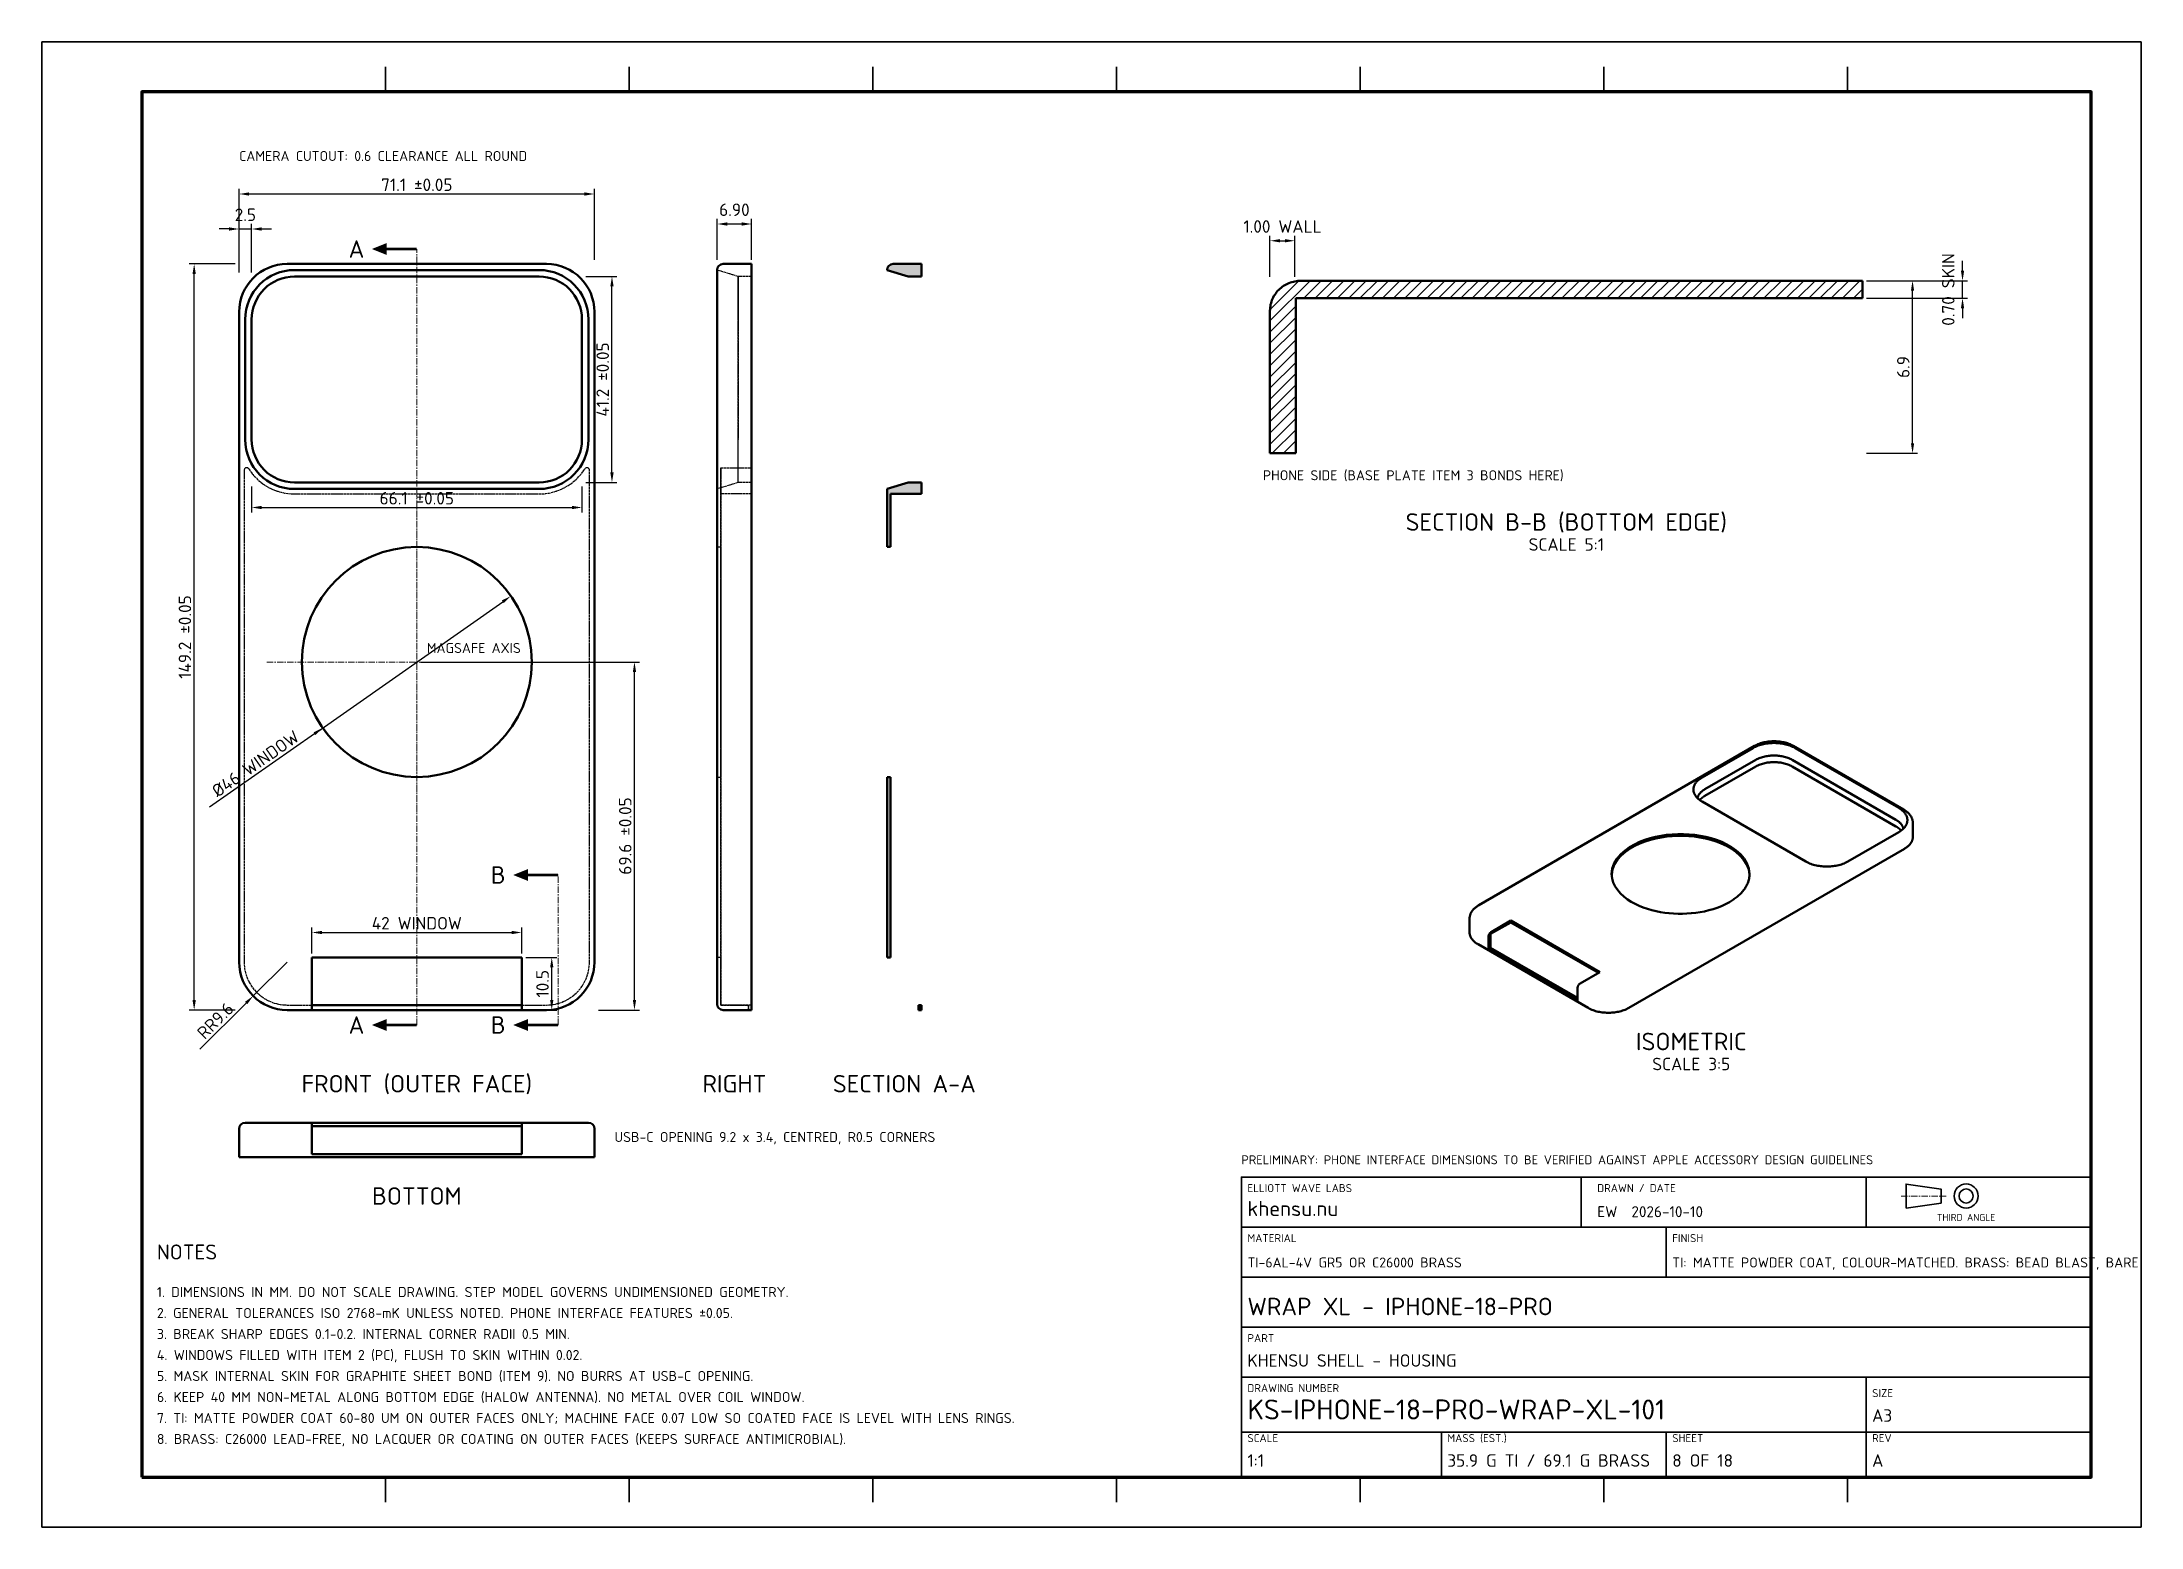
# Model space of a CAD drawing. Header units: millimetres. Extents: x 0 to 420, y 0 to 297.
import ezdxf
from ezdxf.enums import TextEntityAlignment as Align

# ---------------------------------------------------------------- set-up
doc = ezdxf.new("R2010")
doc.units = ezdxf.units.MM
doc.header["$LTSCALE"] = 0.4
doc.linetypes.add('CENTER', pattern=[5.08, 3.175, -0.635, 0.635, -0.635])
doc.linetypes.add('DASHED', pattern=[1.524, 1.27, -0.254])
for name, color, linetype, lineweight in [('BORDER', 7, 'CONTINUOUS', 70), ('CENTER', 1, 'CENTER', 18), ('DIM', 4, 'CONTINUOUS', 18), ('HATCH', 8, 'CONTINUOUS', 13), ('HIDDEN', 8, 'DASHED', 25), ('OUTLINE', 7, 'CONTINUOUS', 50), ('SECTION', 7, 'CONTINUOUS', 50), ('TEXT', 7, 'CONTINUOUS', 25), ('TITLE', 7, 'CONTINUOUS', 35)]:
    doc.layers.add(name, color=color, linetype=linetype, lineweight=lineweight)
doc.styles.add('KHENSU', font='isocpeur.ttf')
doc.dimstyles.new('KHENSU', dxfattribs={"dimtxt": 2.5, "dimasz": 2, "dimexe": 1, "dimexo": 0.8, "dimgap": 0.6, "dimtad": 1, "dimdsep": 46, "dimtxsty": 'KHENSU', "dimcen": -1.5, "dimclrd": 4, "dimclre": 4, "dimclrt": 7, "dimazin": 3, "dimtfac": 1, "dimtmove": 2, "dimatfit": 3})

msp = doc.modelspace()

# ---------------------------------------------------------------- texts
at = {"layer": 'TEXT', "style": 'KHENSU'}
for s, height, p in [('CAMERA CUTOUT: 0.6 CLEARANCE ALL ROUND', 2, (39.45, 272.6)), ('PHONE SIDE (BASE PLATE ITEM 3 BONDS HERE)', 2, (244.286, 208.75)), ('MAGSAFE AXIS', 2, (77, 174.2)), ('USB-C OPENING 9.2 x 3.4, CENTRED, R0.5 CORNERS', 2, (114.55, 76.4)), ('khensu.nu', 3, (241.2, 61.3)), ('EW  2026-10-10', 2.2, (311.2, 61.3)), ('NOTES', 3, (23, 52.6)), ('TI-6AL-4V GR5 OR C26000 BRASS', 2, (241.2, 51.3)), ('TI: MATTE POWDER COAT, COLOUR-MATCHED. BRASS: BEAD BLAST, BARE', 2, (326.2, 51.3)), ('1. DIMENSIONS IN MM. DO NOT SCALE DRAWING. STEP MODEL GOVERNS UNDIMENSIONED GEOMETRY.', 2, (23, 45.4)), ('2. GENERAL TOLERANCES ISO 2768-mK UNLESS NOTED. PHONE INTERFACE FEATURES %%p0.05.', 2, (23, 41.2)), ('WRAP XL - IPHONE-18-PRO', 3.5, (241.2, 41.3)), ('3. BREAK SHARP EDGES 0.1-0.2. INTERNAL CORNER RADII 0.5 MIN.', 2, (23, 37)), ('4. WINDOWS FILLED WITH ITEM 2 (PC), FLUSH TO SKIN WITHIN 0.02.', 2, (23, 32.8)), ('KHENSU SHELL - HOUSING', 2.5, (241.2, 31.3)), ('5. MASK INTERNAL SKIN FOR GRAPHITE SHEET BOND (ITEM 9). NO BURRS AT USB-C OPENING.', 2, (23, 28.6)), ('6. KEEP 40 MM NON-METAL ALONG BOTTOM EDGE (HALOW ANTENNA). NO METAL OVER COIL WINDOW.', 2, (23, 24.4)), ('KS-IPHONE-18-PRO-WRAP-XL-101', 4, (241.2, 20.3)), ('7. TI: MATTE POWDER COAT 60-80 UM ON OUTER FACES ONLY; MACHINE FACE 0.07 LOW SO COATED FACE IS LEVEL WITH LENS RINGS.', 2, (23, 20.2)), ('A3', 2.5, (366.2, 20.3)), ('8. BRASS: C26000 LEAD-FREE, NO LACQUER OR COATING ON OUTER FACES (KEEPS SURFACE ANTIMICROBIAL).', 2, (23, 16)), ('1:1', 2.5, (241.2, 11.3)), ('35.9 G TI / 69.1 G BRASS', 2.5, (281.2, 11.3)), ('8 OF 18', 2.5, (326.2, 11.3)), ('A', 2.5, (366.2, 11.3))]:
    msp.add_text(s, height=height, dxfattribs=at).set_placement(p, align=Align.BOTTOM_LEFT)
for s, p in [('A', (64.5, 255.6)), ('B', (92.775, 130.4)), ('A', (64.5, 100.4)), ('B', (92.775, 100.4))]:
    msp.add_text(s, height=3.5, dxfattribs=at).set_placement(p, align=Align.MIDDLE_RIGHT)
for s, height, p in [('SECTION B-B (BOTTOM EDGE)', 3.5, (305, 202.75)), ('SCALE 5:1', 2.5, (305, 197.75)), ('ISOMETRIC', 3.5, (330, 98.848)), ('SCALE 3:5', 2.5, (330, 93.848)), ('FRONT (OUTER FACE)', 3.5, (75, 90.4)), ('RIGHT', 3.5, (138.55, 90.4)), ('SECTION A-A', 3.5, (172.55, 90.4)), ('BOTTOM', 3.5, (75, 67.95))]:
    msp.add_text(s, height=height, dxfattribs=at).set_placement(p, align=Align.TOP_CENTER)
at = {"layer": 'TITLE', "style": 'KHENSU'}
for s, height, p in [('PRELIMINARY: PHONE INTERFACE DIMENSIONS TO BE VERIFIED AGAINST APPLE ACCESSORY DESIGN GUIDELINES', 1.8, (240, 72)), ('ELLIOTT WAVE LABS', 1.6, (241.2, 66.5)), ('DRAWN / DATE', 1.6, (311.2, 66.5)), ('MATERIAL', 1.6, (241.2, 56.5)), ('FINISH', 1.6, (326.2, 56.5)), ('PART', 1.6, (241.2, 36.5)), ('DRAWING NUMBER', 1.6, (241.2, 26.5)), ('SIZE', 1.6, (366.2, 25.5)), ('SCALE', 1.6, (241.2, 16.5)), ('MASS (EST.)', 1.6, (281.2, 16.5)), ('SHEET', 1.6, (326.2, 16.5)), ('REV', 1.6, (366.2, 16.5))]:
    msp.add_text(s, height=height, dxfattribs=at).set_placement(p, align=Align.BOTTOM_LEFT)
msp.add_text('THIRD ANGLE', height=1.4, dxfattribs=at).set_placement((385, 60.8), align=Align.BOTTOM_CENTER)

# ---------------------------------------------------------------- dimensions: what is measured, and where the dimension line sits
at = {"layer": 'DIM'}
for base, p1, p2, text, override in [((39.45, 266.6), (39.45, 252.6), (110.55, 252.6), '<> %%p0.05', {"dimlfac": 1}), ((135.1, 260.6), (135.1, 252.6), (142, 252.6), '6.90', {"dimlfac": 1}), ((245.714, 257.25), (245.714, 249.25), (250.714, 249.25), '1.00 WALL', {"dimlfac": 0.2}), ((41.95, 203.9), (41.95, 208.9), (108.05, 208.9), '<> %%p0.05', {"dimlfac": 1}), ((54, 118.9), (54, 113.9), (96, 113.9), '<> WINDOW', {"dimlfac": 1})]:
    msp.add_linear_dim(base=base, p1=p1, p2=p2, text=text, dimstyle='KHENSU', override=override, dxfattribs=at).render()
msp.add_linear_dim(base=(39.45, 259.6), p1=(39.45, 250.1), p2=(41.95, 250.1), dimstyle='KHENSU', override={"dimlfac": 1}, dxfattribs=at).render()
for base, p1, p2, text, override in [((30.45, 103.4), (39.45, 103.4), (39.45, 252.6), '<> %%p0.05', {"dimlfac": 1}), ((384.286, 245.75), (364.286, 245.75), (364.286, 249.25), '0.70 SKIN', {"dimlfac": 0.2}), ((114.05, 208.9), (108.05, 208.9), (108.05, 250.1), '<> %%p0.05', {"dimlfac": 1}), ((118.55, 103.4), (110.55, 103.4), (75, 173), '<> %%p0.05', {"dimlfac": 1})]:
    msp.add_linear_dim(base=base, p1=p1, p2=p2, angle=90, text=text, dimstyle='KHENSU', override=override, dxfattribs=at).render()
for base, p1, p2, override in [((374.286, 214.75), (364.286, 214.75), (364.286, 249.25), {"dimlfac": 0.2}), ((102, 103.4), (96, 103.4), (96, 113.9), {"dimlfac": 1})]:
    msp.add_linear_dim(base=base, p1=p1, p2=p2, angle=90, dimstyle='KHENSU', override=override, dxfattribs=at).render()
msp.add_diameter_dim_2p(p1=(93.84, 186.192), p2=(56.16, 159.808), text='<> WINDOW', dimstyle='KHENSU', override={"dimlfac": 1}, dxfattribs=at).render()
msp.add_radius_dim(center=(49.05, 113), mpoint=(42.262, 106.212), text='R<>', dimstyle='KHENSU', override={"dimlfac": 1}, dxfattribs=at).render()

# ---------------------------------------------------------------- hatches: boundary and pattern name
at = {"layer": 'HATCH'}
h = msp.add_hatch(color=8, dxfattribs=at)
h.dxf.hatch_style = 1
h.paths.add_polyline_path([(176, 250.1), (175.832, 250.1), (175.663, 250.1), (175.495, 250.1), (175.326, 250.1), (175.158, 250.1), (174.989, 250.1), (174.821, 250.1), (174.652, 250.1), (174.484, 250.1), (174.315, 250.1), (174.147, 250.1), (173.978, 250.1), (173.81, 250.1), (173.641, 250.1), (173.473, 250.1), (173.304, 250.1), (173.143, 250.148), (172.982, 250.198), (172.821, 250.248), (172.66, 250.297), (172.499, 250.347), (172.338, 250.397), (172.177, 250.446), (172.016, 250.496), (171.855, 250.546), (171.694, 250.595), (171.533, 250.645), (171.372, 250.695), (171.211, 250.745), (171.05, 250.794), (170.89, 250.844), (170.729, 250.894), (170.568, 250.943), (170.407, 250.993), (170.246, 251.043), (170.085, 251.092), (169.924, 251.142), (169.763, 251.192), (169.602, 251.241), (169.441, 251.291), (169.28, 251.341), (169.119, 251.39), (169.109, 251.545), (169.141, 251.71), (169.196, 251.869), (169.272, 252.019), (169.369, 252.157), (169.484, 252.28), (169.615, 252.385), (169.76, 252.471), (169.915, 252.536), (170.078, 252.579), (170.245, 252.599), (170.413, 252.6), (170.582, 252.6), (170.75, 252.6), (170.919, 252.6), (171.087, 252.6), (171.256, 252.6), (171.424, 252.6), (171.593, 252.6), (171.761, 252.6), (171.93, 252.6), (172.098, 252.6), (172.266, 252.6), (172.435, 252.6), (172.603, 252.6), (172.772, 252.6), (172.94, 252.6), (173.109, 252.6), (173.277, 252.6), (173.446, 252.6), (173.614, 252.6), (173.783, 252.6), (173.951, 252.6), (174.12, 252.6), (174.288, 252.6), (174.457, 252.6), (174.625, 252.6), (174.794, 252.6), (174.962, 252.6), (175.131, 252.6), (175.299, 252.6), (175.467, 252.6), (175.636, 252.6), (175.804, 252.6), (175.973, 252.6), (176, 252.459), (176, 252.29), (176, 252.122), (176, 251.953), (176, 251.785), (176, 251.616), (176, 251.448), (176, 251.279), (176, 251.111), (176, 250.942), (176, 250.774), (176, 250.605), (176, 250.437), (176, 250.268), (176, 250.1)])
h = msp.add_hatch(dxfattribs=at)
h.set_pattern_fill('ANSI31', color=8, scale=0.5)
h.paths.add_polyline_path([(364.286, 249.25), (364.286, 248.414), (364.286, 247.578), (364.286, 246.742), (364.286, 245.905), (363.605, 245.75), (362.769, 245.75), (361.932, 245.75), (361.096, 245.75), (360.26, 245.75), (359.424, 245.75), (358.588, 245.75), (357.752, 245.75), (356.915, 245.75), (356.079, 245.75), (355.243, 245.75), (354.407, 245.75), (353.571, 245.75), (352.735, 245.75), (351.899, 245.75), (351.062, 245.75), (350.226, 245.75), (349.39, 245.75), (348.554, 245.75), (347.718, 245.75), (346.882, 245.75), (346.045, 245.75), (345.209, 245.75), (344.373, 245.75), (343.537, 245.75), (342.701, 245.75), (341.865, 245.75), (341.028, 245.75), (340.192, 245.75), (339.356, 245.75), (338.52, 245.75), (337.684, 245.75), (336.848, 245.75), (336.011, 245.75), (335.175, 245.75), (334.339, 245.75), (333.503, 245.75), (332.667, 245.75), (331.831, 245.75), (330.995, 245.75), (330.158, 245.75), (329.322, 245.75), (328.486, 245.75), (327.65, 245.75), (326.814, 245.75), (325.978, 245.75), (325.141, 245.75), (324.305, 245.75), (323.469, 245.75), (322.633, 245.75), (321.797, 245.75), (320.961, 245.75), (320.124, 245.75), (319.288, 245.75), (318.452, 245.75), (317.616, 245.75), (316.78, 245.75), (315.944, 245.75), (315.108, 245.75), (314.271, 245.75), (313.435, 245.75), (312.599, 245.75), (311.763, 245.75), (310.927, 245.75), (310.091, 245.75), (309.254, 245.75), (308.418, 245.75), (307.582, 245.75), (306.746, 245.75), (305.91, 245.75), (305.074, 245.75), (304.237, 245.75), (303.401, 245.75), (302.565, 245.75), (301.729, 245.75), (300.893, 245.75), (300.057, 245.75), (299.221, 245.75), (298.384, 245.75), (297.548, 245.75), (296.712, 245.75), (295.876, 245.75), (295.04, 245.75), (294.204, 245.75), (293.367, 245.75), (292.531, 245.75), (291.695, 245.75), (290.859, 245.75), (290.023, 245.75), (289.187, 245.75), (288.35, 245.75), (287.514, 245.75), (286.678, 245.75), (285.842, 245.75), (285.006, 245.75), (284.17, 245.75), (283.334, 245.75), (282.497, 245.75), (281.661, 245.75), (280.825, 245.75), (279.989, 245.75), (279.153, 245.75), (278.317, 245.75), (277.48, 245.75), (276.644, 245.75), (275.808, 245.75), (274.972, 245.75), (274.136, 245.75), (273.3, 245.75), (272.463, 245.75), (271.627, 245.75), (270.791, 245.75), (269.955, 245.75), (269.119, 245.75), (268.283, 245.75), (267.447, 245.75), (266.61, 245.75), (265.774, 245.75), (264.938, 245.75), (264.102, 245.75), (263.266, 245.75), (262.43, 245.75), (261.593, 245.75), (260.757, 245.75), (259.921, 245.75), (259.085, 245.75), (258.249, 245.75), (257.413, 245.75), (256.576, 245.75), (255.74, 245.75), (254.904, 245.75), (254.068, 245.75), (253.232, 245.75), (252.396, 245.75), (251.56, 245.75), (250.887, 245.587), (250.887, 244.75), (250.887, 243.914), (250.887, 243.078), (250.887, 242.242), (250.887, 241.406), (250.887, 240.57), (250.887, 239.734), (250.887, 238.897), (250.887, 238.061), (250.887, 237.225), (250.887, 236.389), (250.887, 235.553), (250.887, 234.717), (250.887, 233.88), (250.887, 233.044), (250.887, 232.208), (250.887, 231.372), (250.887, 230.536), (250.887, 229.7), (250.887, 228.863), (250.887, 228.027), (250.887, 227.191), (250.887, 226.355), (250.887, 225.519), (250.887, 224.683), (250.887, 223.847), (250.887, 223.01), (250.887, 222.174), (250.887, 221.338), (250.887, 220.502), (250.887, 219.666), (250.887, 218.83), (250.887, 217.993), (250.887, 217.157), (250.887, 216.321), (250.887, 215.485), (250.785, 214.75), (249.949, 214.75), (249.113, 214.75), (248.277, 214.75), (247.441, 214.75), (246.605, 214.75), (245.769, 214.75), (245.714, 215.532), (245.714, 216.368), (245.714, 217.204), (245.714, 218.041), (245.714, 218.877), (245.714, 219.713), (245.714, 220.549), (245.714, 221.385), (245.714, 222.221), (245.714, 223.058), (245.714, 223.894), (245.714, 224.73), (245.714, 225.566), (245.714, 226.402), (245.714, 227.238), (245.714, 228.074), (245.714, 228.911), (245.714, 229.747), (245.714, 230.583), (245.714, 231.419), (245.714, 232.255), (245.714, 233.091), (245.714, 233.928), (245.714, 234.764), (245.714, 235.6), (245.714, 236.436), (245.714, 237.272), (245.714, 238.108), (245.714, 238.945), (245.714, 239.781), (245.714, 240.617), (245.714, 241.453), (245.714, 242.289), (245.714, 243.125), (245.758, 243.96), (245.919, 244.78), (246.195, 245.568), (246.579, 246.31), (247.064, 246.99), (247.639, 247.597), (248.29, 248.12), (249.007, 248.55), (249.774, 248.881), (250.578, 249.108), (251.405, 249.229), (252.24, 249.25), (253.076, 249.25), (253.913, 249.25), (254.749, 249.25), (255.585, 249.25), (256.421, 249.25), (257.257, 249.25), (258.093, 249.25), (258.93, 249.25), (259.766, 249.25), (260.602, 249.25), (261.438, 249.25), (262.274, 249.25), (263.11, 249.25), (263.947, 249.25), (264.783, 249.25), (265.619, 249.25), (266.455, 249.25), (267.291, 249.25), (268.127, 249.25), (268.963, 249.25), (269.8, 249.25), (270.636, 249.25), (271.472, 249.25), (272.308, 249.25), (273.144, 249.25), (273.98, 249.25), (274.817, 249.25), (275.653, 249.25), (276.489, 249.25), (277.325, 249.25), (278.161, 249.25), (278.997, 249.25), (279.834, 249.25), (280.67, 249.25), (281.506, 249.25), (282.342, 249.25), (283.178, 249.25), (284.014, 249.25), (284.85, 249.25), (285.687, 249.25), (286.523, 249.25), (287.359, 249.25), (288.195, 249.25), (289.031, 249.25), (289.867, 249.25), (290.704, 249.25), (291.54, 249.25), (292.376, 249.25), (293.212, 249.25), (294.048, 249.25), (294.884, 249.25), (295.721, 249.25), (296.557, 249.25), (297.393, 249.25), (298.229, 249.25), (299.065, 249.25), (299.901, 249.25), (300.737, 249.25), (301.574, 249.25), (302.41, 249.25), (303.246, 249.25), (304.082, 249.25), (304.918, 249.25), (305.754, 249.25), (306.591, 249.25), (307.427, 249.25), (308.263, 249.25), (309.099, 249.25), (309.935, 249.25), (310.771, 249.25), (311.608, 249.25), (312.444, 249.25), (313.28, 249.25), (314.116, 249.25), (314.952, 249.25), (315.788, 249.25), (316.624, 249.25), (317.461, 249.25), (318.297, 249.25), (319.133, 249.25), (319.969, 249.25), (320.805, 249.25), (321.641, 249.25), (322.478, 249.25), (323.314, 249.25), (324.15, 249.25), (324.986, 249.25), (325.822, 249.25), (326.658, 249.25), (327.495, 249.25), (328.331, 249.25), (329.167, 249.25), (330.003, 249.25), (330.839, 249.25), (331.675, 249.25), (332.511, 249.25), (333.348, 249.25), (334.184, 249.25), (335.02, 249.25), (335.856, 249.25), (336.692, 249.25), (337.528, 249.25), (338.365, 249.25), (339.201, 249.25), (340.037, 249.25), (340.873, 249.25), (341.709, 249.25), (342.545, 249.25), (343.382, 249.25), (344.218, 249.25), (345.054, 249.25), (345.89, 249.25), (346.726, 249.25), (347.562, 249.25), (348.399, 249.25), (349.235, 249.25), (350.071, 249.25), (350.907, 249.25), (351.743, 249.25), (352.579, 249.25), (353.415, 249.25), (354.252, 249.25), (355.088, 249.25), (355.924, 249.25), (356.76, 249.25), (357.596, 249.25), (358.432, 249.25), (359.269, 249.25), (360.105, 249.25), (360.941, 249.25), (361.777, 249.25), (362.613, 249.25), (363.449, 249.25), (364.286, 249.25)])
h = msp.add_hatch(color=8, dxfattribs=at)
h.dxf.hatch_style = 1
h.paths.add_polyline_path([(176, 206.604), (175.832, 206.604), (175.664, 206.604), (175.496, 206.604), (175.328, 206.604), (175.159, 206.604), (174.991, 206.604), (174.823, 206.604), (174.655, 206.604), (174.487, 206.604), (174.319, 206.604), (174.151, 206.604), (173.983, 206.604), (173.814, 206.604), (173.646, 206.604), (173.478, 206.604), (173.31, 206.604), (173.142, 206.604), (172.974, 206.604), (172.806, 206.604), (172.638, 206.604), (172.469, 206.604), (172.301, 206.604), (172.133, 206.604), (171.965, 206.604), (171.797, 206.604), (171.629, 206.604), (171.461, 206.604), (171.293, 206.604), (171.125, 206.604), (170.956, 206.604), (170.788, 206.604), (170.62, 206.604), (170.452, 206.604), (170.284, 206.604), (170.116, 206.604), (169.948, 206.604), (169.8, 206.583), (169.8, 206.415), (169.8, 206.247), (169.8, 206.079), (169.8, 205.911), (169.8, 205.743), (169.8, 205.575), (169.8, 205.407), (169.8, 205.238), (169.8, 205.07), (169.8, 204.902), (169.8, 204.734), (169.8, 204.566), (169.8, 204.398), (169.8, 204.23), (169.8, 204.062), (169.8, 203.894), (169.8, 203.725), (169.8, 203.557), (169.8, 203.389), (169.8, 203.221), (169.8, 203.053), (169.8, 202.885), (169.8, 202.717), (169.8, 202.549), (169.8, 202.38), (169.8, 202.212), (169.8, 202.044), (169.8, 201.876), (169.8, 201.708), (169.8, 201.54), (169.8, 201.372), (169.8, 201.204), (169.8, 201.036), (169.8, 200.867), (169.8, 200.699), (169.8, 200.531), (169.8, 200.363), (169.8, 200.195), (169.8, 200.027), (169.8, 199.859), (169.8, 199.691), (169.8, 199.522), (169.8, 199.354), (169.8, 199.186), (169.8, 199.018), (169.8, 198.85), (169.8, 198.682), (169.8, 198.514), (169.8, 198.346), (169.8, 198.177), (169.8, 198.009), (169.8, 197.841), (169.8, 197.673), (169.8, 197.505), (169.8, 197.337), (169.8, 197.169), (169.8, 197.001), (169.8, 196.833), (169.8, 196.664), (169.8, 196.496), (169.8, 196.328), (169.8, 196.16), (169.792, 196), (169.624, 196), (169.456, 196), (169.288, 196), (169.119, 196), (169.1, 196.149), (169.1, 196.317), (169.1, 196.485), (169.1, 196.653), (169.1, 196.821), (169.1, 196.989), (169.1, 197.157), (169.1, 197.326), (169.1, 197.494), (169.1, 197.662), (169.1, 197.83), (169.1, 197.998), (169.1, 198.166), (169.1, 198.334), (169.1, 198.502), (169.1, 198.67), (169.1, 198.839), (169.1, 199.007), (169.1, 199.175), (169.1, 199.343), (169.1, 199.511), (169.1, 199.679), (169.1, 199.847), (169.1, 200.015), (169.1, 200.184), (169.1, 200.352), (169.1, 200.52), (169.1, 200.688), (169.1, 200.856), (169.1, 201.024), (169.1, 201.192), (169.1, 201.36), (169.1, 201.528), (169.1, 201.697), (169.1, 201.865), (169.1, 202.033), (169.1, 202.201), (169.1, 202.369), (169.1, 202.537), (169.1, 202.705), (169.1, 202.873), (169.1, 203.042), (169.1, 203.21), (169.1, 203.378), (169.1, 203.546), (169.1, 203.714), (169.1, 203.882), (169.1, 204.05), (169.1, 204.218), (169.1, 204.387), (169.1, 204.555), (169.1, 204.723), (169.1, 204.891), (169.1, 205.059), (169.1, 205.227), (169.1, 205.395), (169.1, 205.563), (169.1, 205.731), (169.1, 205.9), (169.1, 206.068), (169.1, 206.236), (169.1, 206.404), (169.1, 206.572), (169.1, 206.74), (169.1, 206.908), (169.1, 207.076), (169.1, 207.245), (169.1, 207.413), (169.1, 207.581), (169.239, 207.647), (169.399, 207.696), (169.56, 207.746), (169.721, 207.795), (169.881, 207.845), (170.042, 207.894), (170.202, 207.944), (170.363, 207.994), (170.524, 208.043), (170.684, 208.093), (170.845, 208.142), (171.006, 208.192), (171.166, 208.242), (171.327, 208.291), (171.488, 208.341), (171.648, 208.39), (171.809, 208.44), (171.97, 208.489), (172.13, 208.539), (172.291, 208.589), (172.451, 208.638), (172.612, 208.688), (172.773, 208.737), (172.933, 208.787), (173.094, 208.836), (173.255, 208.886), (173.421, 208.9), (173.589, 208.9), (173.757, 208.9), (173.925, 208.9), (174.093, 208.9), (174.261, 208.9), (174.429, 208.9), (174.598, 208.9), (174.766, 208.9), (174.934, 208.9), (175.102, 208.9), (175.27, 208.9), (175.438, 208.9), (175.606, 208.9), (175.774, 208.9), (175.942, 208.9), (176, 208.789), (176, 208.621), (176, 208.453), (176, 208.285), (176, 208.117), (176, 207.949), (176, 207.781), (176, 207.613), (176, 207.444), (176, 207.276), (176, 207.108), (176, 206.94), (176, 206.772), (176, 206.604)])
h = msp.add_hatch(color=8, dxfattribs=at)
h.dxf.hatch_style = 1
h.paths.add_polyline_path([(169.1, 113.9), (169.1, 114.067), (169.1, 114.235), (169.1, 114.402), (169.1, 114.569), (169.1, 114.736), (169.1, 114.904), (169.1, 115.071), (169.1, 115.238), (169.1, 115.405), (169.1, 115.573), (169.1, 115.74), (169.1, 115.907), (169.1, 116.075), (169.1, 116.242), (169.1, 116.409), (169.1, 116.576), (169.1, 116.744), (169.1, 116.911), (169.1, 117.078), (169.1, 117.245), (169.1, 117.413), (169.1, 117.58), (169.1, 117.747), (169.1, 117.915), (169.1, 118.082), (169.1, 118.249), (169.1, 118.416), (169.1, 118.584), (169.1, 118.751), (169.1, 118.918), (169.1, 119.085), (169.1, 119.253), (169.1, 119.42), (169.1, 119.587), (169.1, 119.755), (169.1, 119.922), (169.1, 120.089), (169.1, 120.256), (169.1, 120.424), (169.1, 120.591), (169.1, 120.758), (169.1, 120.925), (169.1, 121.093), (169.1, 121.26), (169.1, 121.427), (169.1, 121.595), (169.1, 121.762), (169.1, 121.929), (169.1, 122.096), (169.1, 122.264), (169.1, 122.431), (169.1, 122.598), (169.1, 122.765), (169.1, 122.933), (169.1, 123.1), (169.1, 123.267), (169.1, 123.435), (169.1, 123.602), (169.1, 123.769), (169.1, 123.936), (169.1, 124.104), (169.1, 124.271), (169.1, 124.438), (169.1, 124.605), (169.1, 124.773), (169.1, 124.94), (169.1, 125.107), (169.1, 125.275), (169.1, 125.442), (169.1, 125.609), (169.1, 125.776), (169.1, 125.944), (169.1, 126.111), (169.1, 126.278), (169.1, 126.445), (169.1, 126.613), (169.1, 126.78), (169.1, 126.947), (169.1, 127.115), (169.1, 127.282), (169.1, 127.449), (169.1, 127.616), (169.1, 127.784), (169.1, 127.951), (169.1, 128.118), (169.1, 128.285), (169.1, 128.453), (169.1, 128.62), (169.1, 128.787), (169.1, 128.955), (169.1, 129.122), (169.1, 129.289), (169.1, 129.456), (169.1, 129.624), (169.1, 129.791), (169.1, 129.958), (169.1, 130.125), (169.1, 130.293), (169.1, 130.46), (169.1, 130.627), (169.1, 130.795), (169.1, 130.962), (169.1, 131.129), (169.1, 131.296), (169.1, 131.464), (169.1, 131.631), (169.1, 131.798), (169.1, 131.965), (169.1, 132.133), (169.1, 132.3), (169.1, 132.467), (169.1, 132.635), (169.1, 132.802), (169.1, 132.969), (169.1, 133.136), (169.1, 133.304), (169.1, 133.471), (169.1, 133.638), (169.1, 133.805), (169.1, 133.973), (169.1, 134.14), (169.1, 134.307), (169.1, 134.475), (169.1, 134.642), (169.1, 134.809), (169.1, 134.976), (169.1, 135.144), (169.1, 135.311), (169.1, 135.478), (169.1, 135.645), (169.1, 135.813), (169.1, 135.98), (169.1, 136.147), (169.1, 136.315), (169.1, 136.482), (169.1, 136.649), (169.1, 136.816), (169.1, 136.984), (169.1, 137.151), (169.1, 137.318), (169.1, 137.485), (169.1, 137.653), (169.1, 137.82), (169.1, 137.987), (169.1, 138.155), (169.1, 138.322), (169.1, 138.489), (169.1, 138.656), (169.1, 138.824), (169.1, 138.991), (169.1, 139.158), (169.1, 139.325), (169.1, 139.493), (169.1, 139.66), (169.1, 139.827), (169.1, 139.995), (169.1, 140.162), (169.1, 140.329), (169.1, 140.496), (169.1, 140.664), (169.1, 140.831), (169.1, 140.998), (169.1, 141.165), (169.1, 141.333), (169.1, 141.5), (169.1, 141.667), (169.1, 141.835), (169.1, 142.002), (169.1, 142.169), (169.1, 142.336), (169.1, 142.504), (169.1, 142.671), (169.1, 142.838), (169.1, 143.005), (169.1, 143.173), (169.1, 143.34), (169.1, 143.507), (169.1, 143.675), (169.1, 143.842), (169.1, 144.009), (169.1, 144.176), (169.1, 144.344), (169.1, 144.511), (169.1, 144.678), (169.1, 144.845), (169.1, 145.013), (169.1, 145.18), (169.1, 145.347), (169.1, 145.515), (169.1, 145.682), (169.1, 145.849), (169.1, 146.016), (169.1, 146.184), (169.1, 146.351), (169.1, 146.518), (169.1, 146.685), (169.1, 146.853), (169.1, 147.02), (169.1, 147.187), (169.1, 147.355), (169.1, 147.522), (169.1, 147.689), (169.1, 147.856), (169.1, 148.024), (169.1, 148.191), (169.1, 148.358), (169.1, 148.525), (169.1, 148.693), (169.1, 148.86), (169.1, 149.027), (169.1, 149.195), (169.1, 149.362), (169.1, 149.529), (169.1, 149.696), (169.1, 149.864), (169.131, 150), (169.298, 150), (169.465, 150), (169.633, 150), (169.8, 150), (169.8, 149.833), (169.8, 149.665), (169.8, 149.498), (169.8, 149.331), (169.8, 149.164), (169.8, 148.996), (169.8, 148.829), (169.8, 148.662), (169.8, 148.495), (169.8, 148.327), (169.8, 148.16), (169.8, 147.993), (169.8, 147.825), (169.8, 147.658), (169.8, 147.491), (169.8, 147.324), (169.8, 147.156), (169.8, 146.989), (169.8, 146.822), (169.8, 146.655), (169.8, 146.487), (169.8, 146.32), (169.8, 146.153), (169.8, 145.985), (169.8, 145.818), (169.8, 145.651), (169.8, 145.484), (169.8, 145.316), (169.8, 145.149), (169.8, 144.982), (169.8, 144.815), (169.8, 144.647), (169.8, 144.48), (169.8, 144.313), (169.8, 144.145), (169.8, 143.978), (169.8, 143.811), (169.8, 143.644), (169.8, 143.476), (169.8, 143.309), (169.8, 143.142), (169.8, 142.975), (169.8, 142.807), (169.8, 142.64), (169.8, 142.473), (169.8, 142.305), (169.8, 142.138), (169.8, 141.971), (169.8, 141.804), (169.8, 141.636), (169.8, 141.469), (169.8, 141.302), (169.8, 141.135), (169.8, 140.967), (169.8, 140.8), (169.8, 140.633), (169.8, 140.465), (169.8, 140.298), (169.8, 140.131), (169.8, 139.964), (169.8, 139.796), (169.8, 139.629), (169.8, 139.462), (169.8, 139.295), (169.8, 139.127), (169.8, 138.96), (169.8, 138.793), (169.8, 138.625), (169.8, 138.458), (169.8, 138.291), (169.8, 138.124), (169.8, 137.956), (169.8, 137.789), (169.8, 137.622), (169.8, 137.455), (169.8, 137.287), (169.8, 137.12), (169.8, 136.953), (169.8, 136.785), (169.8, 136.618), (169.8, 136.451), (169.8, 136.284), (169.8, 136.116), (169.8, 135.949), (169.8, 135.782), (169.8, 135.615), (169.8, 135.447), (169.8, 135.28), (169.8, 135.113), (169.8, 134.945), (169.8, 134.778), (169.8, 134.611), (169.8, 134.444), (169.8, 134.276), (169.8, 134.109), (169.8, 133.942), (169.8, 133.775), (169.8, 133.607), (169.8, 133.44), (169.8, 133.273), (169.8, 133.105), (169.8, 132.938), (169.8, 132.771), (169.8, 132.604), (169.8, 132.436), (169.8, 132.269), (169.8, 132.102), (169.8, 131.935), (169.8, 131.767), (169.8, 131.6), (169.8, 131.433), (169.8, 131.265), (169.8, 131.098), (169.8, 130.931), (169.8, 130.764), (169.8, 130.596), (169.8, 130.429), (169.8, 130.262), (169.8, 130.095), (169.8, 129.927), (169.8, 129.76), (169.8, 129.593), (169.8, 129.425), (169.8, 129.258), (169.8, 129.091), (169.8, 128.924), (169.8, 128.756), (169.8, 128.589), (169.8, 128.422), (169.8, 128.255), (169.8, 128.087), (169.8, 127.92), (169.8, 127.753), (169.8, 127.585), (169.8, 127.418), (169.8, 127.251), (169.8, 127.084), (169.8, 126.916), (169.8, 126.749), (169.8, 126.582), (169.8, 126.415), (169.8, 126.247), (169.8, 126.08), (169.8, 125.913), (169.8, 125.745), (169.8, 125.578), (169.8, 125.411), (169.8, 125.244), (169.8, 125.076), (169.8, 124.909), (169.8, 124.742), (169.8, 124.575), (169.8, 124.407), (169.8, 124.24), (169.8, 124.073), (169.8, 123.905), (169.8, 123.738), (169.8, 123.571), (169.8, 123.404), (169.8, 123.236), (169.8, 123.069), (169.8, 122.902), (169.8, 122.735), (169.8, 122.567), (169.8, 122.4), (169.8, 122.233), (169.8, 122.065), (169.8, 121.898), (169.8, 121.731), (169.8, 121.564), (169.8, 121.396), (169.8, 121.229), (169.8, 121.062), (169.8, 120.895), (169.8, 120.727), (169.8, 120.56), (169.8, 120.393), (169.8, 120.225), (169.8, 120.058), (169.8, 119.891), (169.8, 119.724), (169.8, 119.556), (169.8, 119.389), (169.8, 119.222), (169.8, 119.055), (169.8, 118.887), (169.8, 118.72), (169.8, 118.553), (169.8, 118.385), (169.8, 118.218), (169.8, 118.051), (169.8, 117.884), (169.8, 117.716), (169.8, 117.549), (169.8, 117.382), (169.8, 117.215), (169.8, 117.047), (169.8, 116.88), (169.8, 116.713), (169.8, 116.545), (169.8, 116.378), (169.8, 116.211), (169.8, 116.044), (169.8, 115.876), (169.8, 115.709), (169.8, 115.542), (169.8, 115.375), (169.8, 115.207), (169.8, 115.04), (169.8, 114.873), (169.8, 114.705), (169.8, 114.538), (169.8, 114.371), (169.8, 114.204), (169.8, 114.036), (169.769, 113.9), (169.602, 113.9), (169.435, 113.9), (169.267, 113.9), (169.1, 113.9)])
h = msp.add_hatch(color=8, dxfattribs=at)
h.dxf.hatch_style = 1
h.paths.add_polyline_path([(175.4, 103.4), (175.4, 103.468), (175.4, 103.536), (175.4, 103.604), (175.4, 103.672), (175.4, 103.74), (175.4, 103.809), (175.4, 103.877), (175.4, 103.945), (175.4, 104.013), (175.4, 104.081), (175.4, 104.149), (175.4, 104.217), (175.4, 104.285), (175.4, 104.353), (175.421, 104.4), (175.489, 104.4), (175.557, 104.4), (175.626, 104.4), (175.694, 104.4), (175.762, 104.4), (175.83, 104.4), (175.898, 104.4), (175.966, 104.4), (176, 104.366), (176, 104.298), (176, 104.23), (176, 104.162), (176, 104.094), (176, 104.026), (176, 103.957), (176, 103.889), (176, 103.821), (176, 103.753), (176, 103.685), (176, 103.617), (176, 103.549), (176, 103.481), (176, 103.413), (175.945, 103.4), (175.877, 103.4), (175.809, 103.4), (175.74, 103.4), (175.672, 103.4), (175.604, 103.4), (175.536, 103.4), (175.468, 103.4), (175.4, 103.4)])

# ---------------------------------------------------------------- linework, layer by layer
at = {"layer": 'BORDER'}
msp.add_lwpolyline([(20, 10), (410, 10), (410, 287), (20, 287)], close=True, dxfattribs=at)
at = {"layer": 'CENTER'}
for p, q in [((75, 100.4), (75, 255.6)), ((75, 143), (75, 203)), ((45, 173), (105, 173)), ((103.275, 100.4), (103.275, 130.4)), ((372, 66.2), (381, 66.2))]:
    msp.add_line(p, q, dxfattribs=at)
at = {"layer": 'HIDDEN'}
for p, q in [((100.95, 252.6), (49.05, 252.6)), ((142, 252.6), (136.3, 252.6)), ((99.45, 250.1), (50.55, 250.1)), ((139.3, 250.1), (135.1, 251.396)), ((139.3, 250.1), (135.1, 251.396)), ((142, 250.1), (139.3, 250.1)), ((142, 250.1), (139.3, 250.1)), ((39.45, 243), (39.45, 113)), ((41.95, 241.5), (41.95, 217.5)), ((108.05, 217.5), (108.05, 241.5)), ((110.55, 113), (110.55, 243)), ((135.1, 243), (135.1, 113)), ((135.1, 241.5), (135.1, 217.5)), ((135.1, 217.5), (135.1, 241.5)), ((139.3, 241.5), (139.3, 217.5)), ((139.3, 217.5), (139.3, 241.5)), ((142, 243), (142, 113)), ((142, 241.5), (142, 217.5)), ((142, 217.5), (142, 241.5)), ((40.45, 211.359), (40.45, 113)), ((40.45, 211.359), (40.45, 113)), ((109.55, 113), (109.55, 211.359)), ((109.55, 113), (109.55, 211.359)), ((135.8, 211.859), (142, 211.859)), ((135.8, 211.859), (142, 211.859)), ((135.8, 113), (135.8, 211.359)), ((135.8, 211.359), (135.8, 113)), ((142, 113), (142, 211.359)), ((142, 211.359), (142, 113)), ((50.55, 208.9), (99.45, 208.9)), ((50.55, 206.604), (99.45, 206.604)), ((50.55, 206.604), (99.45, 206.604)), ((139.3, 208.9), (135.1, 207.604)), ((139.3, 208.9), (135.1, 207.604)), ((142, 206.604), (135.8, 206.604)), ((142, 206.604), (135.8, 206.604)), ((142, 208.9), (139.3, 208.9)), ((142, 208.9), (139.3, 208.9)), ((135.1, 196), (135.8, 196)), ((135.1, 150), (135.8, 150)), ((54, 104.4), (54, 113.9)), ((54, 113.9), (96, 113.9)), ((96, 113.9), (96, 104.4)), ((135.8, 113.9), (135.1, 113.9)), ((135.1, 113.9), (135.1, 104.6)), ((135.1, 104.6), (135.1, 113.9)), ((135.8, 113.9), (135.1, 113.9)), ((135.8, 113.9), (135.8, 104.4)), ((135.8, 104.4), (135.8, 113.9)), ((49.05, 104.4), (100.95, 104.4)), ((49.05, 104.4), (54, 104.4)), ((49.05, 103.4), (100.95, 103.4)), ((54, 104.4), (54, 103.4)), ((96, 103.4), (96, 104.4)), ((96, 104.4), (100.95, 104.4)), ((141.4, 104.4), (135.8, 104.4)), ((135.8, 104.4), (141.4, 104.4)), ((142, 104.4), (135.8, 104.4)), ((142, 104.4), (135.8, 104.4)), ((141.4, 103.4), (136.3, 103.4)), ((141.4, 103.4), (136.3, 103.4)), ((141.4, 103.4), (141.4, 104.4)), ((141.4, 104.4), (141.4, 103.4))]:
    msp.add_line(p, q, dxfattribs=at)
for points in [[(142, 252.6), (142, 252.29), (142, 251.981), (142, 251.671), (142, 251.361), (142, 251.052), (142, 250.742), (142, 250.432), (142, 250.123), (142, 249.813), (142, 249.503), (142, 249.194), (142, 248.884), (142, 248.574), (142, 248.265), (142, 247.955), (142, 247.645), (142, 247.335), (142, 247.026), (142, 246.716), (142, 246.406), (142, 246.097), (142, 245.787), (142, 245.477), (142, 245.168), (142, 244.858), (142, 244.548), (142, 244.239), (142, 243.929), (142, 243.619), (142, 243.31), (142, 243)], [(135.1, 251.396), (135.1, 251.125), (135.1, 250.854), (135.1, 250.584), (135.1, 250.313), (135.1, 250.042), (135.1, 249.771), (135.1, 249.5), (135.1, 249.229), (135.1, 248.959), (135.1, 248.688), (135.1, 248.417), (135.1, 248.146), (135.1, 247.875), (135.1, 247.604), (135.1, 247.333), (135.1, 247.063), (135.1, 246.792), (135.1, 246.521), (135.1, 246.25), (135.1, 245.979), (135.1, 245.708), (135.1, 245.438), (135.1, 245.167), (135.1, 244.896), (135.1, 244.625), (135.1, 244.354), (135.1, 244.083), (135.1, 243.813), (135.1, 243.542), (135.1, 243.271), (135.1, 243)], [(135.1, 251.396), (135.1, 251.077), (135.1, 250.758), (135.1, 250.438), (135.1, 250.119), (135.1, 249.8), (135.1, 249.481), (135.1, 249.162), (135.1, 248.842), (135.1, 248.523), (135.1, 248.204), (135.1, 247.885), (135.1, 247.565), (135.1, 247.246), (135.1, 246.927), (135.1, 246.608), (135.1, 246.288), (135.1, 245.969), (135.1, 245.65), (135.1, 245.331), (135.1, 245.012), (135.1, 244.692), (135.1, 244.373), (135.1, 244.054), (135.1, 243.735), (135.1, 243.415), (135.1, 243.096), (135.1, 242.777), (135.1, 242.458), (135.1, 242.138), (135.1, 241.819), (135.1, 241.5)], [(135.1, 241.5), (135.1, 241.819), (135.1, 242.138), (135.1, 242.458), (135.1, 242.777), (135.1, 243.096), (135.1, 243.415), (135.1, 243.735), (135.1, 244.054), (135.1, 244.373), (135.1, 244.692), (135.1, 245.012), (135.1, 245.331), (135.1, 245.65), (135.1, 245.969), (135.1, 246.288), (135.1, 246.608), (135.1, 246.927), (135.1, 247.246), (135.1, 247.565), (135.1, 247.885), (135.1, 248.204), (135.1, 248.523), (135.1, 248.842), (135.1, 249.162), (135.1, 249.481), (135.1, 249.8), (135.1, 250.119), (135.1, 250.438), (135.1, 250.758), (135.1, 251.077), (135.1, 251.396)], [(139.3, 250.1), (139.3, 249.823), (139.3, 249.545), (139.3, 249.268), (139.3, 248.99), (139.3, 248.713), (139.3, 248.435), (139.3, 248.158), (139.3, 247.881), (139.3, 247.603), (139.3, 247.326), (139.3, 247.048), (139.3, 246.771), (139.3, 246.494), (139.3, 246.216), (139.3, 245.939), (139.3, 245.661), (139.3, 245.384), (139.3, 245.106), (139.3, 244.829), (139.3, 244.552), (139.3, 244.274), (139.3, 243.997), (139.3, 243.719), (139.3, 243.442), (139.3, 243.165), (139.3, 242.887), (139.3, 242.61), (139.3, 242.332), (139.3, 242.055), (139.3, 241.777), (139.3, 241.5)], [(139.3, 241.5), (139.3, 241.777), (139.3, 242.055), (139.3, 242.332), (139.3, 242.61), (139.3, 242.887), (139.3, 243.165), (139.3, 243.442), (139.3, 243.719), (139.3, 243.997), (139.3, 244.274), (139.3, 244.552), (139.3, 244.829), (139.3, 245.106), (139.3, 245.384), (139.3, 245.661), (139.3, 245.939), (139.3, 246.216), (139.3, 246.494), (139.3, 246.771), (139.3, 247.048), (139.3, 247.326), (139.3, 247.603), (139.3, 247.881), (139.3, 248.158), (139.3, 248.435), (139.3, 248.713), (139.3, 248.99), (139.3, 249.268), (139.3, 249.545), (139.3, 249.823), (139.3, 250.1)], [(142, 250.1), (142, 249.823), (142, 249.545), (142, 249.268), (142, 248.99), (142, 248.713), (142, 248.435), (142, 248.158), (142, 247.881), (142, 247.603), (142, 247.326), (142, 247.048), (142, 246.771), (142, 246.494), (142, 246.216), (142, 245.939), (142, 245.661), (142, 245.384), (142, 245.106), (142, 244.829), (142, 244.552), (142, 244.274), (142, 243.997), (142, 243.719), (142, 243.442), (142, 243.165), (142, 242.887), (142, 242.61), (142, 242.332), (142, 242.055), (142, 241.777), (142, 241.5)], [(142, 241.5), (142, 241.777), (142, 242.055), (142, 242.332), (142, 242.61), (142, 242.887), (142, 243.165), (142, 243.442), (142, 243.719), (142, 243.997), (142, 244.274), (142, 244.552), (142, 244.829), (142, 245.106), (142, 245.384), (142, 245.661), (142, 245.939), (142, 246.216), (142, 246.494), (142, 246.771), (142, 247.048), (142, 247.326), (142, 247.603), (142, 247.881), (142, 248.158), (142, 248.435), (142, 248.713), (142, 248.99), (142, 249.268), (142, 249.545), (142, 249.823), (142, 250.1)], [(135.1, 217.5), (135.1, 217.181), (135.1, 216.862), (135.1, 216.542), (135.1, 216.223), (135.1, 215.904), (135.1, 215.585), (135.1, 215.265), (135.1, 214.946), (135.1, 214.627), (135.1, 214.308), (135.1, 213.988), (135.1, 213.669), (135.1, 213.35), (135.1, 213.031), (135.1, 212.712), (135.1, 212.392), (135.1, 212.073), (135.1, 211.754), (135.1, 211.435), (135.1, 211.115), (135.1, 210.796), (135.1, 210.477), (135.1, 210.158), (135.1, 209.838), (135.1, 209.519), (135.1, 209.2), (135.1, 208.881), (135.1, 208.562), (135.1, 208.242), (135.1, 207.923), (135.1, 207.604)], [(135.1, 207.604), (135.1, 207.923), (135.1, 208.242), (135.1, 208.562), (135.1, 208.881), (135.1, 209.2), (135.1, 209.519), (135.1, 209.838), (135.1, 210.158), (135.1, 210.477), (135.1, 210.796), (135.1, 211.115), (135.1, 211.435), (135.1, 211.754), (135.1, 212.073), (135.1, 212.392), (135.1, 212.712), (135.1, 213.031), (135.1, 213.35), (135.1, 213.669), (135.1, 213.988), (135.1, 214.308), (135.1, 214.627), (135.1, 214.946), (135.1, 215.265), (135.1, 215.585), (135.1, 215.904), (135.1, 216.223), (135.1, 216.542), (135.1, 216.862), (135.1, 217.181), (135.1, 217.5)], [(139.3, 208.9), (139.3, 209.177), (139.3, 209.455), (139.3, 209.732), (139.3, 210.01), (139.3, 210.287), (139.3, 210.565), (139.3, 210.842), (139.3, 211.119), (139.3, 211.397), (139.3, 211.674), (139.3, 211.952), (139.3, 212.229), (139.3, 212.506), (139.3, 212.784), (139.3, 213.061), (139.3, 213.339), (139.3, 213.616), (139.3, 213.894), (139.3, 214.171), (139.3, 214.448), (139.3, 214.726), (139.3, 215.003), (139.3, 215.281), (139.3, 215.558), (139.3, 215.835), (139.3, 216.113), (139.3, 216.39), (139.3, 216.668), (139.3, 216.945), (139.3, 217.223), (139.3, 217.5)], [(139.3, 208.9), (139.3, 209.177), (139.3, 209.455), (139.3, 209.732), (139.3, 210.01), (139.3, 210.287), (139.3, 210.565), (139.3, 210.842), (139.3, 211.119), (139.3, 211.397), (139.3, 211.674), (139.3, 211.952), (139.3, 212.229), (139.3, 212.506), (139.3, 212.784), (139.3, 213.061), (139.3, 213.339), (139.3, 213.616), (139.3, 213.894), (139.3, 214.171), (139.3, 214.448), (139.3, 214.726), (139.3, 215.003), (139.3, 215.281), (139.3, 215.558), (139.3, 215.835), (139.3, 216.113), (139.3, 216.39), (139.3, 216.668), (139.3, 216.945), (139.3, 217.223), (139.3, 217.5)], [(142, 208.9), (142, 209.177), (142, 209.455), (142, 209.732), (142, 210.01), (142, 210.287), (142, 210.565), (142, 210.842), (142, 211.119), (142, 211.397), (142, 211.674), (142, 211.952), (142, 212.229), (142, 212.506), (142, 212.784), (142, 213.061), (142, 213.339), (142, 213.616), (142, 213.894), (142, 214.171), (142, 214.448), (142, 214.726), (142, 215.003), (142, 215.281), (142, 215.558), (142, 215.835), (142, 216.113), (142, 216.39), (142, 216.668), (142, 216.945), (142, 217.223), (142, 217.5)], [(142, 208.9), (142, 209.177), (142, 209.455), (142, 209.732), (142, 210.01), (142, 210.287), (142, 210.565), (142, 210.842), (142, 211.119), (142, 211.397), (142, 211.674), (142, 211.952), (142, 212.229), (142, 212.506), (142, 212.784), (142, 213.061), (142, 213.339), (142, 213.616), (142, 213.894), (142, 214.171), (142, 214.448), (142, 214.726), (142, 215.003), (142, 215.281), (142, 215.558), (142, 215.835), (142, 216.113), (142, 216.39), (142, 216.668), (142, 216.945), (142, 217.223), (142, 217.5)], [(135.8, 211.628), (135.8, 211.636), (135.8, 211.643), (135.8, 211.651), (135.8, 211.658), (135.8, 211.666), (135.8, 211.673), (135.8, 211.68), (135.8, 211.688), (135.8, 211.695), (135.8, 211.703), (135.8, 211.71), (135.8, 211.718), (135.8, 211.725), (135.8, 211.733), (135.8, 211.74), (135.8, 211.747), (135.8, 211.755), (135.8, 211.762), (135.8, 211.77), (135.8, 211.777), (135.8, 211.785), (135.8, 211.792), (135.8, 211.799), (135.8, 211.807), (135.8, 211.814), (135.8, 211.822), (135.8, 211.829), (135.8, 211.837), (135.8, 211.844), (135.8, 211.852), (135.8, 211.859)], [(135.8, 211.859), (135.8, 211.843), (135.8, 211.827), (135.8, 211.811), (135.8, 211.794), (135.8, 211.778), (135.8, 211.762), (135.8, 211.746), (135.8, 211.73), (135.8, 211.714), (135.8, 211.698), (135.8, 211.682), (135.8, 211.665), (135.8, 211.649), (135.8, 211.633), (135.8, 211.617), (135.8, 211.601), (135.8, 211.585), (135.8, 211.569), (135.8, 211.553), (135.8, 211.536), (135.8, 211.52), (135.8, 211.504), (135.8, 211.488), (135.8, 211.472), (135.8, 211.456), (135.8, 211.44), (135.8, 211.423), (135.8, 211.407), (135.8, 211.391), (135.8, 211.375), (135.8, 211.359)], [(135.8, 211.359), (135.8, 211.375), (135.8, 211.391), (135.8, 211.407), (135.8, 211.423), (135.8, 211.44), (135.8, 211.456), (135.8, 211.472), (135.8, 211.488), (135.8, 211.504), (135.8, 211.52), (135.8, 211.536), (135.8, 211.553), (135.8, 211.569), (135.8, 211.585), (135.8, 211.601), (135.8, 211.617), (135.8, 211.633), (135.8, 211.649), (135.8, 211.665), (135.8, 211.682), (135.8, 211.698), (135.8, 211.714), (135.8, 211.73), (135.8, 211.746), (135.8, 211.762), (135.8, 211.778), (135.8, 211.794), (135.8, 211.811), (135.8, 211.827), (135.8, 211.843), (135.8, 211.859)], [(135.8, 211.859), (135.8, 211.852), (135.8, 211.844), (135.8, 211.837), (135.8, 211.829), (135.8, 211.822), (135.8, 211.814), (135.8, 211.807), (135.8, 211.799), (135.8, 211.792), (135.8, 211.785), (135.8, 211.777), (135.8, 211.77), (135.8, 211.762), (135.8, 211.755), (135.8, 211.747), (135.8, 211.74), (135.8, 211.733), (135.8, 211.725), (135.8, 211.718), (135.8, 211.71), (135.8, 211.703), (135.8, 211.695), (135.8, 211.688), (135.8, 211.68), (135.8, 211.673), (135.8, 211.666), (135.8, 211.658), (135.8, 211.651), (135.8, 211.643), (135.8, 211.636), (135.8, 211.628)], [(135.8, 206.604), (135.8, 206.766), (135.8, 206.928), (135.8, 207.09), (135.8, 207.252), (135.8, 207.414), (135.8, 207.576), (135.8, 207.738), (135.8, 207.901), (135.8, 208.063), (135.8, 208.225), (135.8, 208.387), (135.8, 208.549), (135.8, 208.711), (135.8, 208.873), (135.8, 209.035), (135.8, 209.197), (135.8, 209.359), (135.8, 209.521), (135.8, 209.683), (135.8, 209.845), (135.8, 210.008), (135.8, 210.17), (135.8, 210.332), (135.8, 210.494), (135.8, 210.656), (135.8, 210.818), (135.8, 210.98), (135.8, 211.142), (135.8, 211.304), (135.8, 211.466), (135.8, 211.628)], [(135.8, 206.604), (135.8, 206.766), (135.8, 206.928), (135.8, 207.09), (135.8, 207.252), (135.8, 207.414), (135.8, 207.576), (135.8, 207.738), (135.8, 207.901), (135.8, 208.063), (135.8, 208.225), (135.8, 208.387), (135.8, 208.549), (135.8, 208.711), (135.8, 208.873), (135.8, 209.035), (135.8, 209.197), (135.8, 209.359), (135.8, 209.521), (135.8, 209.683), (135.8, 209.845), (135.8, 210.008), (135.8, 210.17), (135.8, 210.332), (135.8, 210.494), (135.8, 210.656), (135.8, 210.818), (135.8, 210.98), (135.8, 211.142), (135.8, 211.304), (135.8, 211.466), (135.8, 211.628)], [(142, 211.628), (142, 211.636), (142, 211.643), (142, 211.651), (142, 211.658), (142, 211.666), (142, 211.673), (142, 211.68), (142, 211.688), (142, 211.695), (142, 211.703), (142, 211.71), (142, 211.718), (142, 211.725), (142, 211.733), (142, 211.74), (142, 211.747), (142, 211.755), (142, 211.762), (142, 211.77), (142, 211.777), (142, 211.785), (142, 211.792), (142, 211.799), (142, 211.807), (142, 211.814), (142, 211.822), (142, 211.829), (142, 211.837), (142, 211.844), (142, 211.852), (142, 211.859)], [(142, 211.859), (142, 211.843), (142, 211.827), (142, 211.811), (142, 211.794), (142, 211.778), (142, 211.762), (142, 211.746), (142, 211.73), (142, 211.714), (142, 211.698), (142, 211.682), (142, 211.665), (142, 211.649), (142, 211.633), (142, 211.617), (142, 211.601), (142, 211.585), (142, 211.569), (142, 211.553), (142, 211.536), (142, 211.52), (142, 211.504), (142, 211.488), (142, 211.472), (142, 211.456), (142, 211.44), (142, 211.423), (142, 211.407), (142, 211.391), (142, 211.375), (142, 211.359)], [(142, 211.359), (142, 211.375), (142, 211.391), (142, 211.407), (142, 211.423), (142, 211.44), (142, 211.456), (142, 211.472), (142, 211.488), (142, 211.504), (142, 211.52), (142, 211.536), (142, 211.553), (142, 211.569), (142, 211.585), (142, 211.601), (142, 211.617), (142, 211.633), (142, 211.649), (142, 211.665), (142, 211.682), (142, 211.698), (142, 211.714), (142, 211.73), (142, 211.746), (142, 211.762), (142, 211.778), (142, 211.794), (142, 211.811), (142, 211.827), (142, 211.843), (142, 211.859)], [(142, 211.859), (142, 211.852), (142, 211.844), (142, 211.837), (142, 211.829), (142, 211.822), (142, 211.814), (142, 211.807), (142, 211.799), (142, 211.792), (142, 211.785), (142, 211.777), (142, 211.77), (142, 211.762), (142, 211.755), (142, 211.747), (142, 211.74), (142, 211.733), (142, 211.725), (142, 211.718), (142, 211.71), (142, 211.703), (142, 211.695), (142, 211.688), (142, 211.68), (142, 211.673), (142, 211.666), (142, 211.658), (142, 211.651), (142, 211.643), (142, 211.636), (142, 211.628)], [(142, 206.604), (142, 206.766), (142, 206.928), (142, 207.09), (142, 207.252), (142, 207.414), (142, 207.576), (142, 207.738), (142, 207.901), (142, 208.063), (142, 208.225), (142, 208.387), (142, 208.549), (142, 208.711), (142, 208.873), (142, 209.035), (142, 209.197), (142, 209.359), (142, 209.521), (142, 209.683), (142, 209.845), (142, 210.008), (142, 210.17), (142, 210.332), (142, 210.494), (142, 210.656), (142, 210.818), (142, 210.98), (142, 211.142), (142, 211.304), (142, 211.466), (142, 211.628)], [(142, 206.604), (142, 206.766), (142, 206.928), (142, 207.09), (142, 207.252), (142, 207.414), (142, 207.576), (142, 207.738), (142, 207.901), (142, 208.063), (142, 208.225), (142, 208.387), (142, 208.549), (142, 208.711), (142, 208.873), (142, 209.035), (142, 209.197), (142, 209.359), (142, 209.521), (142, 209.683), (142, 209.845), (142, 210.008), (142, 210.17), (142, 210.332), (142, 210.494), (142, 210.656), (142, 210.818), (142, 210.98), (142, 211.142), (142, 211.304), (142, 211.466), (142, 211.628)], [(135.1, 150), (135.1, 151.484), (135.1, 152.968), (135.1, 154.452), (135.1, 155.935), (135.1, 157.419), (135.1, 158.903), (135.1, 160.387), (135.1, 161.871), (135.1, 163.355), (135.1, 164.839), (135.1, 166.323), (135.1, 167.806), (135.1, 169.29), (135.1, 170.774), (135.1, 172.258), (135.1, 173.742), (135.1, 175.226), (135.1, 176.71), (135.1, 178.194), (135.1, 179.677), (135.1, 181.161), (135.1, 182.645), (135.1, 184.129), (135.1, 185.613), (135.1, 187.097), (135.1, 188.581), (135.1, 190.065), (135.1, 191.548), (135.1, 193.032), (135.1, 194.516), (135.1, 196)], [(135.1, 196), (135.1, 195.258), (135.1, 194.516), (135.1, 193.774), (135.1, 193.032), (135.1, 192.29), (135.1, 191.548), (135.1, 190.806), (135.1, 190.065), (135.1, 189.323), (135.1, 188.581), (135.1, 187.839), (135.1, 187.097), (135.1, 186.355), (135.1, 185.613), (135.1, 184.871), (135.1, 184.129), (135.1, 183.387), (135.1, 182.645), (135.1, 181.903), (135.1, 181.161), (135.1, 180.419), (135.1, 179.677), (135.1, 178.935), (135.1, 178.194), (135.1, 177.452), (135.1, 176.71), (135.1, 175.968), (135.1, 175.226), (135.1, 174.484), (135.1, 173.742), (135.1, 173)], [(135.8, 150), (135.8, 151.484), (135.8, 152.968), (135.8, 154.452), (135.8, 155.935), (135.8, 157.419), (135.8, 158.903), (135.8, 160.387), (135.8, 161.871), (135.8, 163.355), (135.8, 164.839), (135.8, 166.323), (135.8, 167.806), (135.8, 169.29), (135.8, 170.774), (135.8, 172.258), (135.8, 173.742), (135.8, 175.226), (135.8, 176.71), (135.8, 178.194), (135.8, 179.677), (135.8, 181.161), (135.8, 182.645), (135.8, 184.129), (135.8, 185.613), (135.8, 187.097), (135.8, 188.581), (135.8, 190.065), (135.8, 191.548), (135.8, 193.032), (135.8, 194.516), (135.8, 196)], [(135.8, 196), (135.8, 195.258), (135.8, 194.516), (135.8, 193.774), (135.8, 193.032), (135.8, 192.29), (135.8, 191.548), (135.8, 190.806), (135.8, 190.065), (135.8, 189.323), (135.8, 188.581), (135.8, 187.839), (135.8, 187.097), (135.8, 186.355), (135.8, 185.613), (135.8, 184.871), (135.8, 184.129), (135.8, 183.387), (135.8, 182.645), (135.8, 181.903), (135.8, 181.161), (135.8, 180.419), (135.8, 179.677), (135.8, 178.935), (135.8, 178.194), (135.8, 177.452), (135.8, 176.71), (135.8, 175.968), (135.8, 175.226), (135.8, 174.484), (135.8, 173.742), (135.8, 173)], [(135.1, 173), (135.1, 172.258), (135.1, 171.516), (135.1, 170.774), (135.1, 170.032), (135.1, 169.29), (135.1, 168.548), (135.1, 167.806), (135.1, 167.065), (135.1, 166.323), (135.1, 165.581), (135.1, 164.839), (135.1, 164.097), (135.1, 163.355), (135.1, 162.613), (135.1, 161.871), (135.1, 161.129), (135.1, 160.387), (135.1, 159.645), (135.1, 158.903), (135.1, 158.161), (135.1, 157.419), (135.1, 156.677), (135.1, 155.935), (135.1, 155.194), (135.1, 154.452), (135.1, 153.71), (135.1, 152.968), (135.1, 152.226), (135.1, 151.484), (135.1, 150.742), (135.1, 150)], [(135.8, 173), (135.8, 172.258), (135.8, 171.516), (135.8, 170.774), (135.8, 170.032), (135.8, 169.29), (135.8, 168.548), (135.8, 167.806), (135.8, 167.065), (135.8, 166.323), (135.8, 165.581), (135.8, 164.839), (135.8, 164.097), (135.8, 163.355), (135.8, 162.613), (135.8, 161.871), (135.8, 161.129), (135.8, 160.387), (135.8, 159.645), (135.8, 158.903), (135.8, 158.161), (135.8, 157.419), (135.8, 156.677), (135.8, 155.935), (135.8, 155.194), (135.8, 154.452), (135.8, 153.71), (135.8, 152.968), (135.8, 152.226), (135.8, 151.484), (135.8, 150.742), (135.8, 150)], [(135.1, 113), (135.1, 112.729), (135.1, 112.458), (135.1, 112.187), (135.1, 111.916), (135.1, 111.645), (135.1, 111.374), (135.1, 111.103), (135.1, 110.832), (135.1, 110.561), (135.1, 110.29), (135.1, 110.019), (135.1, 109.748), (135.1, 109.477), (135.1, 109.206), (135.1, 108.935), (135.1, 108.665), (135.1, 108.394), (135.1, 108.123), (135.1, 107.852), (135.1, 107.581), (135.1, 107.31), (135.1, 107.039), (135.1, 106.768), (135.1, 106.497), (135.1, 106.226), (135.1, 105.955), (135.1, 105.684), (135.1, 105.413), (135.1, 105.142), (135.1, 104.871), (135.1, 104.6)], [(135.8, 104.4), (135.8, 104.677), (135.8, 104.955), (135.8, 105.232), (135.8, 105.51), (135.8, 105.787), (135.8, 106.065), (135.8, 106.342), (135.8, 106.619), (135.8, 106.897), (135.8, 107.174), (135.8, 107.452), (135.8, 107.729), (135.8, 108.006), (135.8, 108.284), (135.8, 108.561), (135.8, 108.839), (135.8, 109.116), (135.8, 109.394), (135.8, 109.671), (135.8, 109.948), (135.8, 110.226), (135.8, 110.503), (135.8, 110.781), (135.8, 111.058), (135.8, 111.335), (135.8, 111.613), (135.8, 111.89), (135.8, 112.168), (135.8, 112.445), (135.8, 112.723), (135.8, 113)], [(135.8, 104.4), (135.8, 104.677), (135.8, 104.955), (135.8, 105.232), (135.8, 105.51), (135.8, 105.787), (135.8, 106.065), (135.8, 106.342), (135.8, 106.619), (135.8, 106.897), (135.8, 107.174), (135.8, 107.452), (135.8, 107.729), (135.8, 108.006), (135.8, 108.284), (135.8, 108.561), (135.8, 108.839), (135.8, 109.116), (135.8, 109.394), (135.8, 109.671), (135.8, 109.948), (135.8, 110.226), (135.8, 110.503), (135.8, 110.781), (135.8, 111.058), (135.8, 111.335), (135.8, 111.613), (135.8, 111.89), (135.8, 112.168), (135.8, 112.445), (135.8, 112.723), (135.8, 113)], [(142, 103.4), (142, 103.71), (142, 104.019), (142, 104.329), (142, 104.639), (142, 104.948), (142, 105.258), (142, 105.568), (142, 105.877), (142, 106.187), (142, 106.497), (142, 106.806), (142, 107.116), (142, 107.426), (142, 107.735), (142, 108.045), (142, 108.355), (142, 108.665), (142, 108.974), (142, 109.284), (142, 109.594), (142, 109.903), (142, 110.213), (142, 110.523), (142, 110.832), (142, 111.142), (142, 111.452), (142, 111.761), (142, 112.071), (142, 112.381), (142, 112.69), (142, 113)], [(142, 104.4), (142, 104.677), (142, 104.955), (142, 105.232), (142, 105.51), (142, 105.787), (142, 106.065), (142, 106.342), (142, 106.619), (142, 106.897), (142, 107.174), (142, 107.452), (142, 107.729), (142, 108.006), (142, 108.284), (142, 108.561), (142, 108.839), (142, 109.116), (142, 109.394), (142, 109.671), (142, 109.948), (142, 110.226), (142, 110.503), (142, 110.781), (142, 111.058), (142, 111.335), (142, 111.613), (142, 111.89), (142, 112.168), (142, 112.445), (142, 112.723), (142, 113)], [(142, 104.4), (142, 104.677), (142, 104.955), (142, 105.232), (142, 105.51), (142, 105.787), (142, 106.065), (142, 106.342), (142, 106.619), (142, 106.897), (142, 107.174), (142, 107.452), (142, 107.729), (142, 108.006), (142, 108.284), (142, 108.561), (142, 108.839), (142, 109.116), (142, 109.394), (142, 109.671), (142, 109.948), (142, 110.226), (142, 110.503), (142, 110.781), (142, 111.058), (142, 111.335), (142, 111.613), (142, 111.89), (142, 112.168), (142, 112.445), (142, 112.723), (142, 113)]]:
    msp.add_lwpolyline(points, dxfattribs=at)
msp.add_circle((75, 173), 23, dxfattribs=at)
for centre, radius, start, end in [((49.05, 243), 9.6, 90, 180), ((100.95, 243), 9.6, 0, 90), ((136.3, 251.4), 1.2, 90, 180), ((50.55, 241.5), 8.6, 90, 180), ((99.45, 241.5), 8.6, 0, 90), ((50.55, 217.5), 8.6, 180, -90), ((99.45, 217.5), 8.6, -90, 0), ((40.95, 211.359), 0.5, 32.60668, 180), ((40.95, 211.359), 0.5, 32.60668, 180), ((50.55, 217.5), 10.896, -147.39332, -90), ((50.55, 217.5), 10.896, -147.39332, -90), ((99.45, 217.5), 10.896, -90, -32.60668), ((99.45, 217.5), 10.896, -90, -32.60668), ((109.05, 211.359), 0.5, 0, 147.39332), ((109.05, 211.359), 0.5, 0, 147.39332), ((49.05, 113), 9.6, 180, -90), ((49.05, 113), 8.6, 180, -90), ((49.05, 113), 8.6, 180, -90), ((100.95, 113), 9.6, -90, 0), ((100.95, 113), 8.6, -90, 0), ((100.95, 113), 8.6, -90, 0), ((136.3, 104.6), 1.2, 180, -90), ((136.3, 104.6), 1.2, 180, -90), ((136.3, 104.6), 1.2, 180, -90)]:
    msp.add_arc(centre, radius, start, end, dxfattribs=at)
at = {"layer": 'OUTLINE'}
for p, q in [((100.95, 252.6), (49.05, 252.6)), ((142, 252.6), (136.3, 252.6)), ((99.45, 251.396), (50.55, 251.396)), ((99.45, 250.1), (50.55, 250.1)), ((39.45, 243), (39.45, 113)), ((40.654, 241.5), (40.654, 217.5)), ((41.95, 241.5), (41.95, 217.5)), ((108.05, 217.5), (108.05, 241.5)), ((109.346, 217.5), (109.346, 241.5)), ((110.55, 113), (110.55, 243)), ((135.1, 113), (135.1, 243)), ((142, 113), (142, 243)), ((50.55, 208.9), (99.45, 208.9)), ((50.55, 207.604), (99.45, 207.604)), ((342.644, 156.203), (287.489, 124.36)), ((342.369, 155.799), (332.187, 149.92)), ((372.511, 143.49), (350.491, 156.203)), ((371.513, 143.821), (350.766, 155.799)), ((342.919, 153.424), (332.737, 147.545)), ((342.919, 152.101), (332.737, 146.223)), ((370.963, 141.446), (350.216, 153.424)), ((370.963, 140.123), (350.216, 152.101)), ((332.187, 145.072), (352.933, 133.094)), ((361.33, 133.094), (371.513, 138.973)), ((374.347, 140.809), (374.347, 138.017)), ((317.505, 103.822), (372.66, 135.665)), ((285.653, 121.679), (285.653, 118.886)), ((289.44, 118.115), (289.44, 115.616)), ((289.865, 118.605), (293.895, 120.932)), ((289.865, 118.605), (289.865, 115.861)), ((289.949, 118.997), (293.895, 121.275)), ((293.895, 120.932), (293.895, 121.275)), ((293.895, 121.275), (311.714, 110.987)), ((293.895, 120.932), (311.417, 110.815)), ((54, 104.6), (54, 113.9)), ((54, 113.9), (96, 113.9)), ((96, 113.9), (96, 104.6)), ((287.34, 116.535), (309.36, 103.822)), ((289.865, 115.861), (289.44, 115.616)), ((289.44, 115.616), (307.259, 105.328)), ((289.865, 115.861), (307.259, 105.818)), ((311.714, 110.987), (307.769, 108.709)), ((307.259, 105.328), (307.259, 107.827)), ((49.05, 103.4), (54, 103.4)), ((54, 104.4), (96, 104.4)), ((54, 103.4), (96, 103.4)), ((96, 103.4), (100.95, 103.4)), ((142, 103.4), (136.3, 103.4)), ((136.3, 103.4), (141.4, 103.4)), ((142, 103.4), (141.4, 103.4)), ((49.05, 80.85), (54, 80.85)), ((54, 80.85), (96, 80.85)), ((54, 80.15), (96, 80.15)), ((96, 80.85), (100.95, 80.85)), ((39.45, 73.95), (39.45, 79.65)), ((54, 79.65), (54, 74.55)), ((96, 74.55), (96, 79.65)), ((110.55, 73.95), (110.55, 79.65)), ((49.05, 73.95), (100.95, 73.95)), ((54, 74.55), (96, 74.55))]:
    msp.add_line(p, q, dxfattribs=at)
for points in [[(142, 243), (142, 243.31), (142, 243.619), (142, 243.929), (142, 244.239), (142, 244.548), (142, 244.858), (142, 245.168), (142, 245.477), (142, 245.787), (142, 246.097), (142, 246.406), (142, 246.716), (142, 247.026), (142, 247.335), (142, 247.645), (142, 247.955), (142, 248.265), (142, 248.574), (142, 248.884), (142, 249.194), (142, 249.503), (142, 249.813), (142, 250.123), (142, 250.432), (142, 250.742), (142, 251.052), (142, 251.361), (142, 251.671), (142, 251.981), (142, 252.29), (142, 252.6)], [(135.1, 251.4), (135.1, 251.4), (135.1, 251.4), (135.1, 251.4), (135.1, 251.4), (135.1, 251.399), (135.1, 251.399), (135.1, 251.399), (135.1, 251.399), (135.1, 251.399), (135.1, 251.399), (135.1, 251.399), (135.1, 251.399), (135.1, 251.398), (135.1, 251.398), (135.1, 251.398), (135.1, 251.398), (135.1, 251.398), (135.1, 251.398), (135.1, 251.398), (135.1, 251.398), (135.1, 251.397), (135.1, 251.397), (135.1, 251.397), (135.1, 251.397), (135.1, 251.397), (135.1, 251.397), (135.1, 251.397), (135.1, 251.397), (135.1, 251.396), (135.1, 251.396), (135.1, 251.396)], [(135.1, 243), (135.1, 243.271), (135.1, 243.542), (135.1, 243.813), (135.1, 244.084), (135.1, 244.355), (135.1, 244.626), (135.1, 244.897), (135.1, 245.168), (135.1, 245.439), (135.1, 245.71), (135.1, 245.981), (135.1, 246.252), (135.1, 246.523), (135.1, 246.794), (135.1, 247.065), (135.1, 247.335), (135.1, 247.606), (135.1, 247.877), (135.1, 248.148), (135.1, 248.419), (135.1, 248.69), (135.1, 248.961), (135.1, 249.232), (135.1, 249.503), (135.1, 249.774), (135.1, 250.045), (135.1, 250.316), (135.1, 250.587), (135.1, 250.858), (135.1, 251.129), (135.1, 251.4)], [(350.766, 155.799), (350.519, 155.934), (350.266, 156.057), (350.008, 156.169), (349.745, 156.271), (349.479, 156.363), (349.21, 156.445), (348.938, 156.518), (348.664, 156.583), (348.388, 156.638), (348.11, 156.686), (347.831, 156.725), (347.551, 156.756), (347.271, 156.779), (346.99, 156.795), (346.708, 156.802), (346.427, 156.802), (346.145, 156.795), (345.864, 156.779), (345.584, 156.756), (345.304, 156.725), (345.025, 156.686), (344.747, 156.638), (344.471, 156.583), (344.197, 156.518), (343.925, 156.445), (343.656, 156.363), (343.39, 156.271), (343.127, 156.169), (342.869, 156.057), (342.616, 155.934), (342.369, 155.799)], [(350.491, 156.203), (350.26, 156.33), (350.024, 156.445), (349.783, 156.551), (349.538, 156.647), (349.289, 156.734), (349.037, 156.812), (348.783, 156.881), (348.527, 156.942), (348.269, 156.995), (348.01, 157.04), (347.749, 157.077), (347.488, 157.107), (347.225, 157.129), (346.962, 157.144), (346.699, 157.151), (346.436, 157.151), (346.173, 157.144), (345.91, 157.129), (345.647, 157.107), (345.386, 157.077), (345.125, 157.04), (344.866, 156.995), (344.608, 156.942), (344.352, 156.881), (344.098, 156.812), (343.846, 156.734), (343.598, 156.647), (343.352, 156.551), (343.111, 156.445), (342.875, 156.33), (342.644, 156.203)], [(350.216, 153.424), (350.001, 153.541), (349.781, 153.648), (349.557, 153.746), (349.329, 153.834), (349.098, 153.914), (348.864, 153.986), (348.627, 154.049), (348.389, 154.105), (348.149, 154.153), (347.908, 154.194), (347.666, 154.228), (347.423, 154.256), (347.179, 154.276), (346.934, 154.289), (346.69, 154.296), (346.445, 154.296), (346.201, 154.289), (345.956, 154.276), (345.712, 154.256), (345.469, 154.228), (345.227, 154.194), (344.986, 154.153), (344.746, 154.105), (344.508, 154.049), (344.271, 153.986), (344.037, 153.914), (343.806, 153.834), (343.578, 153.746), (343.354, 153.648), (343.134, 153.541), (342.919, 153.424)], [(350.216, 152.101), (350.001, 152.219), (349.781, 152.326), (349.557, 152.423), (349.329, 152.512), (349.098, 152.591), (348.864, 152.663), (348.627, 152.726), (348.389, 152.782), (348.149, 152.831), (347.908, 152.872), (347.666, 152.906), (347.423, 152.933), (347.179, 152.953), (346.934, 152.966), (346.69, 152.973), (346.445, 152.973), (346.201, 152.966), (345.956, 152.953), (345.712, 152.933), (345.469, 152.906), (345.227, 152.872), (344.986, 152.831), (344.746, 152.782), (344.508, 152.726), (344.271, 152.663), (344.037, 152.591), (343.806, 152.512), (343.578, 152.423), (343.354, 152.326), (343.134, 152.219), (342.919, 152.101)], [(332.187, 149.92), (332.079, 149.856), (331.972, 149.79), (331.867, 149.721), (331.764, 149.649), (331.663, 149.575), (331.564, 149.498), (331.468, 149.418), (331.373, 149.335), (331.282, 149.249), (331.193, 149.16), (331.108, 149.068), (331.026, 148.973), (330.948, 148.874), (330.875, 148.773), (330.805, 148.668), (330.741, 148.561), (330.682, 148.45), (330.628, 148.336), (330.581, 148.22), (330.541, 148.101), (330.507, 147.981), (330.481, 147.858), (330.462, 147.734), (330.451, 147.609), (330.448, 147.483), (330.452, 147.358), (330.465, 147.233), (330.485, 147.109), (330.513, 146.987), (330.549, 146.867), (330.591, 146.748)], [(331.257, 145.769), (331.273, 145.844), (331.292, 145.918), (331.315, 145.992), (331.34, 146.064), (331.368, 146.136), (331.399, 146.206), (331.433, 146.275), (331.469, 146.343), (331.507, 146.41), (331.548, 146.475), (331.59, 146.539), (331.635, 146.602), (331.681, 146.663), (331.729, 146.723), (331.779, 146.782), (331.83, 146.839), (331.883, 146.895), (331.938, 146.949), (331.993, 147.002), (332.05, 147.054), (332.108, 147.105), (332.167, 147.154), (332.227, 147.202), (332.287, 147.249), (332.349, 147.295), (332.412, 147.34), (332.475, 147.383), (332.54, 147.425), (332.605, 147.466), (332.67, 147.506), (332.737, 147.545)], [(330.591, 146.748), (330.619, 146.678), (330.65, 146.608), (330.683, 146.54), (330.719, 146.472), (330.756, 146.406), (330.795, 146.341), (330.836, 146.277), (330.879, 146.214), (330.923, 146.152), (330.969, 146.092), (331.016, 146.032), (331.065, 145.974), (331.116, 145.917), (331.167, 145.861), (331.22, 145.806), (331.274, 145.752), (331.329, 145.699), (331.385, 145.648), (331.442, 145.598), (331.499, 145.548), (331.558, 145.5), (331.618, 145.453), (331.678, 145.407), (331.74, 145.361), (331.802, 145.317), (331.864, 145.274), (331.927, 145.232), (331.991, 145.191), (332.056, 145.15), (332.121, 145.111), (332.187, 145.072)], [(331.713, 145.381), (331.741, 145.414), (331.768, 145.447), (331.797, 145.479), (331.826, 145.511), (331.855, 145.542), (331.885, 145.573), (331.915, 145.604), (331.945, 145.634), (331.976, 145.664), (332.008, 145.693), (332.039, 145.722), (332.071, 145.751), (332.104, 145.779), (332.137, 145.807), (332.17, 145.834), (332.203, 145.861), (332.237, 145.888), (332.271, 145.914), (332.305, 145.94), (332.34, 145.966), (332.375, 145.991), (332.41, 146.016), (332.445, 146.04), (332.481, 146.064), (332.517, 146.088), (332.553, 146.111), (332.589, 146.134), (332.626, 146.157), (332.662, 146.179), (332.699, 146.201), (332.737, 146.223)], [(373.109, 140.649), (373.151, 140.767), (373.186, 140.888), (373.214, 141.01), (373.234, 141.134), (373.247, 141.259), (373.252, 141.384), (373.249, 141.51), (373.237, 141.635), (373.219, 141.759), (373.192, 141.881), (373.159, 142.002), (373.118, 142.121), (373.071, 142.237), (373.017, 142.351), (372.958, 142.461), (372.894, 142.569), (372.825, 142.674), (372.751, 142.775), (372.673, 142.874), (372.591, 142.969), (372.506, 143.061), (372.417, 143.15), (372.326, 143.236), (372.232, 143.319), (372.135, 143.399), (372.036, 143.476), (371.935, 143.55), (371.832, 143.622), (371.727, 143.691), (371.621, 143.757), (371.513, 143.821)], [(374.347, 140.809), (374.344, 140.919), (374.337, 141.029), (374.324, 141.138), (374.307, 141.246), (374.285, 141.354), (374.258, 141.46), (374.226, 141.566), (374.19, 141.669), (374.15, 141.772), (374.105, 141.872), (374.057, 141.971), (374.004, 142.067), (373.949, 142.162), (373.889, 142.254), (373.827, 142.345), (373.761, 142.433), (373.693, 142.519), (373.621, 142.602), (373.547, 142.684), (373.471, 142.763), (373.393, 142.84), (373.312, 142.914), (373.229, 142.987), (373.145, 143.057), (373.059, 143.125), (372.971, 143.191), (372.882, 143.255), (372.791, 143.317), (372.699, 143.377), (372.605, 143.435), (372.511, 143.49)], [(372.442, 139.669), (372.426, 139.744), (372.407, 139.819), (372.384, 139.892), (372.359, 139.965), (372.331, 140.037), (372.3, 140.107), (372.266, 140.176), (372.23, 140.244), (372.192, 140.311), (372.152, 140.376), (372.109, 140.44), (372.065, 140.503), (372.018, 140.564), (371.97, 140.624), (371.92, 140.682), (371.869, 140.74), (371.816, 140.796), (371.762, 140.85), (371.706, 140.903), (371.649, 140.955), (371.592, 141.006), (371.533, 141.055), (371.473, 141.103), (371.412, 141.15), (371.35, 141.196), (371.287, 141.24), (371.224, 141.284), (371.16, 141.326), (371.095, 141.367), (371.029, 141.407), (370.963, 141.446)], [(371.986, 139.282), (371.959, 139.315), (371.931, 139.347), (371.902, 139.38), (371.874, 139.412), (371.844, 139.443), (371.815, 139.474), (371.784, 139.505), (371.754, 139.535), (371.723, 139.565), (371.692, 139.594), (371.66, 139.623), (371.628, 139.652), (371.595, 139.68), (371.562, 139.708), (371.529, 139.735), (371.496, 139.762), (371.462, 139.789), (371.428, 139.815), (371.394, 139.841), (371.359, 139.866), (371.324, 139.892), (371.289, 139.916), (371.254, 139.941), (371.218, 139.965), (371.182, 139.988), (371.146, 140.012), (371.11, 140.035), (371.073, 140.057), (371.037, 140.08), (371, 140.102), (370.963, 140.123)], [(371.513, 138.973), (371.578, 139.012), (371.643, 139.051), (371.708, 139.091), (371.772, 139.133), (371.835, 139.175), (371.898, 139.218), (371.96, 139.262), (372.021, 139.307), (372.081, 139.354), (372.141, 139.401), (372.2, 139.449), (372.258, 139.498), (372.315, 139.549), (372.371, 139.6), (372.426, 139.653), (372.479, 139.707), (372.532, 139.761), (372.584, 139.817), (372.634, 139.875), (372.683, 139.933), (372.73, 139.992), (372.776, 140.053), (372.821, 140.115), (372.863, 140.178), (372.904, 140.242), (372.943, 140.307), (372.981, 140.373), (373.016, 140.441), (373.049, 140.509), (373.08, 140.579), (373.109, 140.649)], [(314.079, 130.607), (314.214, 131.719), (314.598, 132.772), (315.182, 133.729), (315.915, 134.578), (316.755, 135.323), (317.672, 135.97), (318.646, 136.529), (319.661, 137.008), (320.707, 137.414), (321.777, 137.754), (322.865, 138.03), (323.967, 138.248), (325.078, 138.409), (326.196, 138.515), (327.317, 138.568), (328.44, 138.568), (329.562, 138.515), (330.679, 138.409), (331.79, 138.248), (332.892, 138.03), (333.98, 137.754), (335.05, 137.414), (336.097, 137.008), (337.112, 136.529), (338.085, 135.97), (339.002, 135.323), (339.842, 134.578), (340.575, 133.729), (341.16, 132.772), (341.544, 131.719), (341.679, 130.607)], [(314.082, 130.436), (314.254, 131.531), (314.665, 132.562), (315.265, 133.497), (316.006, 134.325), (316.847, 135.051), (317.761, 135.683), (318.729, 136.229), (319.737, 136.697), (320.775, 137.095), (321.836, 137.427), (322.914, 137.698), (324.005, 137.911), (325.106, 138.069), (326.212, 138.173), (327.323, 138.225), (328.435, 138.225), (329.545, 138.173), (330.652, 138.069), (331.752, 137.911), (332.843, 137.698), (333.921, 137.427), (334.982, 137.095), (336.02, 136.697), (337.028, 136.229), (337.996, 135.683), (338.911, 135.051), (339.752, 134.325), (340.492, 133.497), (341.092, 132.562), (341.503, 131.531), (341.675, 130.436)], [(372.66, 135.665), (372.744, 135.715), (372.827, 135.766), (372.91, 135.819), (372.991, 135.873), (373.071, 135.93), (373.15, 135.987), (373.227, 136.047), (373.303, 136.108), (373.378, 136.171), (373.451, 136.236), (373.523, 136.303), (373.592, 136.371), (373.66, 136.442), (373.726, 136.515), (373.789, 136.589), (373.85, 136.666), (373.908, 136.744), (373.964, 136.824), (374.016, 136.907), (374.066, 136.991), (374.112, 137.077), (374.155, 137.165), (374.194, 137.255), (374.228, 137.346), (374.259, 137.439), (374.286, 137.533), (374.307, 137.628), (374.325, 137.725), (374.337, 137.822), (374.344, 137.919), (374.347, 138.017)], [(337.637, 124.973), (336.853, 124.555), (336.045, 124.185), (335.218, 123.86), (334.376, 123.578), (333.521, 123.336), (332.656, 123.132), (331.783, 122.965), (330.904, 122.834), (330.021, 122.736), (329.135, 122.673), (328.247, 122.643), (327.358, 122.645), (326.47, 122.681), (325.584, 122.751), (324.702, 122.854), (323.824, 122.991), (322.953, 123.165), (322.089, 123.375), (321.236, 123.623), (320.396, 123.913), (319.572, 124.245), (318.768, 124.623), (317.989, 125.05), (317.242, 125.531), (316.535, 126.07), (315.881, 126.67), (315.294, 127.337), (314.796, 128.072), (314.41, 128.871), (314.164, 129.724), (314.079, 130.607)], [(341.679, 130.607), (341.673, 130.373), (341.655, 130.14), (341.625, 129.907), (341.584, 129.677), (341.532, 129.448), (341.469, 129.223), (341.395, 129), (341.312, 128.782), (341.218, 128.567), (341.116, 128.356), (341.006, 128.149), (340.887, 127.947), (340.761, 127.75), (340.628, 127.557), (340.488, 127.37), (340.342, 127.186), (340.19, 127.008), (340.033, 126.834), (339.871, 126.665), (339.704, 126.501), (339.533, 126.341), (339.358, 126.185), (339.179, 126.034), (338.996, 125.887), (338.811, 125.745), (338.622, 125.606), (338.43, 125.472), (338.235, 125.342), (338.038, 125.215), (337.839, 125.092), (337.637, 124.973)], [(352.933, 133.094), (353.18, 132.96), (353.433, 132.836), (353.692, 132.724), (353.954, 132.622), (354.22, 132.531), (354.49, 132.448), (354.761, 132.375), (355.036, 132.311), (355.312, 132.255), (355.589, 132.208), (355.868, 132.169), (356.148, 132.138), (356.428, 132.114), (356.709, 132.099), (356.991, 132.091), (357.272, 132.091), (357.554, 132.099), (357.835, 132.114), (358.116, 132.138), (358.395, 132.169), (358.674, 132.208), (358.952, 132.255), (359.228, 132.311), (359.502, 132.375), (359.774, 132.448), (360.043, 132.531), (360.309, 132.622), (360.572, 132.724), (360.83, 132.836), (361.083, 132.96), (361.33, 133.094)], [(287.489, 124.36), (287.395, 124.304), (287.301, 124.246), (287.209, 124.186), (287.118, 124.124), (287.029, 124.061), (286.941, 123.995), (286.855, 123.927), (286.771, 123.856), (286.688, 123.784), (286.607, 123.709), (286.529, 123.632), (286.453, 123.553), (286.379, 123.472), (286.307, 123.388), (286.239, 123.302), (286.173, 123.214), (286.111, 123.124), (286.051, 123.031), (285.996, 122.937), (285.943, 122.84), (285.895, 122.742), (285.85, 122.641), (285.81, 122.539), (285.774, 122.435), (285.742, 122.33), (285.715, 122.223), (285.693, 122.116), (285.676, 122.007), (285.663, 121.898), (285.656, 121.789), (285.653, 121.679)], [(287.34, 116.535), (287.256, 116.585), (287.173, 116.636), (287.09, 116.689), (287.009, 116.743), (286.929, 116.799), (286.85, 116.857), (286.773, 116.916), (286.697, 116.978), (286.622, 117.041), (286.549, 117.106), (286.477, 117.172), (286.408, 117.241), (286.34, 117.312), (286.274, 117.384), (286.211, 117.459), (286.15, 117.535), (286.092, 117.613), (286.036, 117.694), (285.984, 117.776), (285.934, 117.861), (285.888, 117.947), (285.845, 118.035), (285.806, 118.124), (285.772, 118.216), (285.741, 118.309), (285.714, 118.403), (285.693, 118.498), (285.675, 118.594), (285.663, 118.691), (285.656, 118.789), (285.653, 118.886)], [(289.949, 118.997), (289.92, 118.979), (289.892, 118.96), (289.865, 118.939), (289.838, 118.918), (289.812, 118.896), (289.787, 118.872), (289.763, 118.848), (289.74, 118.823), (289.717, 118.798), (289.695, 118.771), (289.674, 118.745), (289.654, 118.717), (289.635, 118.689), (289.616, 118.66), (289.598, 118.631), (289.581, 118.602), (289.565, 118.572), (289.549, 118.541), (289.535, 118.51), (289.521, 118.479), (289.508, 118.447), (289.496, 118.415), (289.486, 118.383), (289.476, 118.35), (289.467, 118.317), (289.459, 118.284), (289.453, 118.251), (289.447, 118.217), (289.444, 118.183), (289.441, 118.149), (289.44, 118.115)], [(135.1, 104.6), (135.1, 104.871), (135.1, 105.142), (135.1, 105.413), (135.1, 105.684), (135.1, 105.955), (135.1, 106.226), (135.1, 106.497), (135.1, 106.768), (135.1, 107.039), (135.1, 107.31), (135.1, 107.581), (135.1, 107.852), (135.1, 108.123), (135.1, 108.394), (135.1, 108.665), (135.1, 108.935), (135.1, 109.206), (135.1, 109.477), (135.1, 109.748), (135.1, 110.019), (135.1, 110.29), (135.1, 110.561), (135.1, 110.832), (135.1, 111.103), (135.1, 111.374), (135.1, 111.645), (135.1, 111.916), (135.1, 112.187), (135.1, 112.458), (135.1, 112.729), (135.1, 113)], [(142, 103.4), (142, 103.71), (142, 104.019), (142, 104.329), (142, 104.639), (142, 104.948), (142, 105.258), (142, 105.568), (142, 105.877), (142, 106.187), (142, 106.497), (142, 106.806), (142, 107.116), (142, 107.426), (142, 107.735), (142, 108.045), (142, 108.355), (142, 108.665), (142, 108.974), (142, 109.284), (142, 109.594), (142, 109.903), (142, 110.213), (142, 110.523), (142, 110.832), (142, 111.142), (142, 111.452), (142, 111.761), (142, 112.071), (142, 112.381), (142, 112.69), (142, 113)], [(307.769, 108.709), (307.739, 108.691), (307.711, 108.672), (307.684, 108.652), (307.657, 108.63), (307.631, 108.608), (307.606, 108.584), (307.582, 108.56), (307.559, 108.535), (307.536, 108.51), (307.514, 108.484), (307.493, 108.457), (307.473, 108.429), (307.454, 108.401), (307.435, 108.373), (307.417, 108.343), (307.4, 108.314), (307.384, 108.284), (307.368, 108.253), (307.354, 108.223), (307.34, 108.191), (307.327, 108.16), (307.316, 108.128), (307.305, 108.095), (307.295, 108.063), (307.286, 108.03), (307.278, 107.996), (307.272, 107.963), (307.267, 107.929), (307.263, 107.895), (307.26, 107.861), (307.259, 107.827)], [(54, 104.6), (54, 104.561), (54, 104.523), (54, 104.484), (54, 104.445), (54, 104.406), (54, 104.368), (54, 104.329), (54, 104.29), (54, 104.252), (54, 104.213), (54, 104.174), (54, 104.135), (54, 104.097), (54, 104.058), (54, 104.019), (54, 103.981), (54, 103.942), (54, 103.903), (54, 103.865), (54, 103.826), (54, 103.787), (54, 103.748), (54, 103.71), (54, 103.671), (54, 103.632), (54, 103.594), (54, 103.555), (54, 103.516), (54, 103.477), (54, 103.439), (54, 103.4)], [(96, 104.6), (96, 104.561), (96, 104.523), (96, 104.484), (96, 104.445), (96, 104.406), (96, 104.368), (96, 104.329), (96, 104.29), (96, 104.252), (96, 104.213), (96, 104.174), (96, 104.135), (96, 104.097), (96, 104.058), (96, 104.019), (96, 103.981), (96, 103.942), (96, 103.903), (96, 103.865), (96, 103.826), (96, 103.787), (96, 103.748), (96, 103.71), (96, 103.671), (96, 103.632), (96, 103.594), (96, 103.555), (96, 103.516), (96, 103.477), (96, 103.439), (96, 103.4)], [(309.36, 103.822), (309.599, 103.691), (309.845, 103.572), (310.095, 103.463), (310.35, 103.364), (310.608, 103.275), (310.869, 103.195), (311.133, 103.124), (311.399, 103.062), (311.667, 103.008), (311.936, 102.962), (312.207, 102.924), (312.478, 102.894), (312.75, 102.871), (313.023, 102.856), (313.296, 102.849), (313.569, 102.849), (313.842, 102.856), (314.115, 102.871), (314.387, 102.894), (314.658, 102.924), (314.929, 102.962), (315.198, 103.008), (315.466, 103.062), (315.732, 103.124), (315.996, 103.195), (316.257, 103.275), (316.515, 103.364), (316.77, 103.463), (317.02, 103.572), (317.266, 103.691), (317.505, 103.822)], [(40.65, 80.85), (40.921, 80.85), (41.192, 80.85), (41.463, 80.85), (41.734, 80.85), (42.005, 80.85), (42.276, 80.85), (42.547, 80.85), (42.818, 80.85), (43.089, 80.85), (43.36, 80.85), (43.631, 80.85), (43.902, 80.85), (44.173, 80.85), (44.444, 80.85), (44.715, 80.85), (44.985, 80.85), (45.256, 80.85), (45.527, 80.85), (45.798, 80.85), (46.069, 80.85), (46.34, 80.85), (46.611, 80.85), (46.882, 80.85), (47.153, 80.85), (47.424, 80.85), (47.695, 80.85), (47.966, 80.85), (48.237, 80.85), (48.508, 80.85), (48.779, 80.85), (49.05, 80.85)], [(40.654, 80.85), (40.925, 80.85), (41.196, 80.85), (41.466, 80.85), (41.737, 80.85), (42.008, 80.85), (42.279, 80.85), (42.55, 80.85), (42.821, 80.85), (43.091, 80.85), (43.362, 80.85), (43.633, 80.85), (43.904, 80.85), (44.175, 80.85), (44.446, 80.85), (44.717, 80.85), (44.987, 80.85), (45.258, 80.85), (45.529, 80.85), (45.8, 80.85), (46.071, 80.85), (46.342, 80.85), (46.612, 80.85), (46.883, 80.85), (47.154, 80.85), (47.425, 80.85), (47.696, 80.85), (47.967, 80.85), (48.237, 80.85), (48.508, 80.85), (48.779, 80.85), (49.05, 80.85)], [(49.05, 80.85), (48.779, 80.85), (48.508, 80.85), (48.237, 80.85), (47.967, 80.85), (47.696, 80.85), (47.425, 80.85), (47.154, 80.85), (46.883, 80.85), (46.612, 80.85), (46.342, 80.85), (46.071, 80.85), (45.8, 80.85), (45.529, 80.85), (45.258, 80.85), (44.987, 80.85), (44.717, 80.85), (44.446, 80.85), (44.175, 80.85), (43.904, 80.85), (43.633, 80.85), (43.362, 80.85), (43.091, 80.85), (42.821, 80.85), (42.55, 80.85), (42.279, 80.85), (42.008, 80.85), (41.737, 80.85), (41.466, 80.85), (41.196, 80.85), (40.925, 80.85), (40.654, 80.85)], [(54, 80.85), (54, 80.811), (54, 80.773), (54, 80.734), (54, 80.695), (54, 80.656), (54, 80.618), (54, 80.579), (54, 80.54), (54, 80.502), (54, 80.463), (54, 80.424), (54, 80.385), (54, 80.347), (54, 80.308), (54, 80.269), (54, 80.231), (54, 80.192), (54, 80.153), (54, 80.115), (54, 80.076), (54, 80.037), (54, 79.998), (54, 79.96), (54, 79.921), (54, 79.882), (54, 79.844), (54, 79.805), (54, 79.766), (54, 79.727), (54, 79.689), (54, 79.65)], [(96, 80.85), (96, 80.811), (96, 80.773), (96, 80.734), (96, 80.695), (96, 80.656), (96, 80.618), (96, 80.579), (96, 80.54), (96, 80.502), (96, 80.463), (96, 80.424), (96, 80.385), (96, 80.347), (96, 80.308), (96, 80.269), (96, 80.231), (96, 80.192), (96, 80.153), (96, 80.115), (96, 80.076), (96, 80.037), (96, 79.998), (96, 79.96), (96, 79.921), (96, 79.882), (96, 79.844), (96, 79.805), (96, 79.766), (96, 79.727), (96, 79.689), (96, 79.65)], [(100.95, 80.85), (101.221, 80.85), (101.492, 80.85), (101.763, 80.85), (102.034, 80.85), (102.305, 80.85), (102.576, 80.85), (102.847, 80.85), (103.118, 80.85), (103.389, 80.85), (103.66, 80.85), (103.931, 80.85), (104.202, 80.85), (104.473, 80.85), (104.744, 80.85), (105.015, 80.85), (105.285, 80.85), (105.556, 80.85), (105.827, 80.85), (106.098, 80.85), (106.369, 80.85), (106.64, 80.85), (106.911, 80.85), (107.182, 80.85), (107.453, 80.85), (107.724, 80.85), (107.995, 80.85), (108.266, 80.85), (108.537, 80.85), (108.808, 80.85), (109.079, 80.85), (109.35, 80.85)], [(100.95, 80.85), (101.221, 80.85), (101.492, 80.85), (101.763, 80.85), (102.033, 80.85), (102.304, 80.85), (102.575, 80.85), (102.846, 80.85), (103.117, 80.85), (103.388, 80.85), (103.658, 80.85), (103.929, 80.85), (104.2, 80.85), (104.471, 80.85), (104.742, 80.85), (105.013, 80.85), (105.283, 80.85), (105.554, 80.85), (105.825, 80.85), (106.096, 80.85), (106.367, 80.85), (106.638, 80.85), (106.909, 80.85), (107.179, 80.85), (107.45, 80.85), (107.721, 80.85), (107.992, 80.85), (108.263, 80.85), (108.534, 80.85), (108.804, 80.85), (109.075, 80.85), (109.346, 80.85)], [(109.35, 80.85), (109.35, 80.85), (109.35, 80.85), (109.35, 80.85), (109.35, 80.85), (109.349, 80.85), (109.349, 80.85), (109.349, 80.85), (109.349, 80.85), (109.349, 80.85), (109.349, 80.85), (109.349, 80.85), (109.349, 80.85), (109.348, 80.85), (109.348, 80.85), (109.348, 80.85), (109.348, 80.85), (109.348, 80.85), (109.348, 80.85), (109.348, 80.85), (109.348, 80.85), (109.347, 80.85), (109.347, 80.85), (109.347, 80.85), (109.347, 80.85), (109.347, 80.85), (109.347, 80.85), (109.347, 80.85), (109.347, 80.85), (109.346, 80.85), (109.346, 80.85), (109.346, 80.85)], [(49.05, 73.95), (48.74, 73.95), (48.431, 73.95), (48.121, 73.95), (47.811, 73.95), (47.502, 73.95), (47.192, 73.95), (46.882, 73.95), (46.573, 73.95), (46.263, 73.95), (45.953, 73.95), (45.644, 73.95), (45.334, 73.95), (45.024, 73.95), (44.715, 73.95), (44.405, 73.95), (44.095, 73.95), (43.785, 73.95), (43.476, 73.95), (43.166, 73.95), (42.856, 73.95), (42.547, 73.95), (42.237, 73.95), (41.927, 73.95), (41.618, 73.95), (41.308, 73.95), (40.998, 73.95), (40.689, 73.95), (40.379, 73.95), (40.069, 73.95), (39.76, 73.95), (39.45, 73.95)], [(100.95, 73.95), (101.26, 73.95), (101.569, 73.95), (101.879, 73.95), (102.189, 73.95), (102.498, 73.95), (102.808, 73.95), (103.118, 73.95), (103.427, 73.95), (103.737, 73.95), (104.047, 73.95), (104.356, 73.95), (104.666, 73.95), (104.976, 73.95), (105.285, 73.95), (105.595, 73.95), (105.905, 73.95), (106.215, 73.95), (106.524, 73.95), (106.834, 73.95), (107.144, 73.95), (107.453, 73.95), (107.763, 73.95), (108.073, 73.95), (108.382, 73.95), (108.692, 73.95), (109.002, 73.95), (109.311, 73.95), (109.621, 73.95), (109.931, 73.95), (110.24, 73.95), (110.55, 73.95)]]:
    msp.add_lwpolyline(points, dxfattribs=at)
msp.add_circle((75, 173), 23, dxfattribs=at)
for centre, radius, start, end in [((49.05, 243), 9.6, 90, 180), ((100.95, 243), 9.6, 0, 90), ((136.3, 251.4), 1.2, 90, 180), ((50.55, 241.5), 9.896, 90, 180), ((50.55, 241.5), 8.6, 90, 180), ((99.45, 241.5), 9.896, 0, 90), ((99.45, 241.5), 8.6, 0, 90), ((50.55, 217.5), 9.896, 180, -90), ((50.55, 217.5), 8.6, 180, -90), ((99.45, 217.5), 8.6, -90, 0), ((99.45, 217.5), 9.896, -90, 0), ((49.05, 113), 9.6, 180, -90), ((100.95, 113), 9.6, -90, 0), ((136.3, 104.6), 1.2, 180, -90), ((40.65, 79.65), 1.2, 90, 180), ((40.65, 79.65), 1.2, 90, 180), ((109.35, 79.65), 1.2, 0, 90), ((109.35, 79.65), 1.2, 0, 90)]:
    msp.add_arc(centre, radius, start, end, dxfattribs=at)
at = {"layer": 'SECTION'}
for p, q in [((170.3, 252.6), (176, 252.6)), ((176, 252.6), (176, 250.1)), ((169.1, 251.396), (169.1, 251.4)), ((173.3, 250.1), (169.1, 251.396)), ((176, 250.1), (173.3, 250.1)), ((251.926, 249.25), (364.286, 249.25)), ((364.286, 249.25), (364.286, 245.75)), ((364.286, 245.75), (250.887, 245.75)), ((250.887, 245.75), (250.887, 214.75)), ((245.714, 214.75), (245.714, 243.25)), ((250.887, 214.75), (245.714, 214.75)), ((169.1, 207.604), (173.3, 208.9)), ((169.1, 196), (169.1, 207.604)), ((176, 206.604), (169.8, 206.604)), ((169.8, 206.604), (169.8, 196)), ((173.3, 208.9), (176, 208.9)), ((176, 208.9), (176, 206.604)), ((169.8, 196), (169.1, 196)), ((169.1, 113.9), (169.1, 150)), ((169.1, 150), (169.8, 150)), ((169.8, 150), (169.8, 113.9)), ((169.8, 113.9), (169.1, 113.9)), ((175.4, 103.4), (175.4, 104.4)), ((175.4, 104.4), (176, 104.4)), ((176, 103.4), (175.4, 103.4)), ((176, 104.4), (176, 103.4))]:
    msp.add_line(p, q, dxfattribs=at)
at = {"layer": 'SECTION', "const_width": 0.5}
for points in [[(75, 255.6), (69, 255.6)], [(103.275, 130.4), (97.275, 130.4)], [(75, 100.4), (69, 100.4)], [(103.275, 100.4), (97.275, 100.4)]]:
    msp.add_lwpolyline(points, dxfattribs=at)
at = {"layer": 'SECTION'}
msp.add_lwpolyline([(245.714, 243.25), (245.723, 243.559), (245.747, 243.868), (245.788, 244.175), (245.846, 244.479), (245.919, 244.78), (246.008, 245.076), (246.112, 245.367), (246.232, 245.653), (246.367, 245.931), (246.516, 246.203), (246.678, 246.466), (246.855, 246.72), (247.044, 246.965), (247.245, 247.2), (247.459, 247.424), (247.683, 247.638), (247.918, 247.839), (248.163, 248.028), (248.417, 248.205), (248.679, 248.369), (248.949, 248.52), (249.227, 248.657), (249.511, 248.781), (249.8, 248.89), (250.095, 248.985), (250.393, 249.066), (250.696, 249.132), (251.001, 249.184), (251.308, 249.22), (251.617, 249.243), (251.926, 249.25)], dxfattribs=at)
msp.add_arc((170.3, 251.4), 1.2, 90, 180, dxfattribs=at)
for points in [[(69, 256.8), (66, 255.6), (69, 254.4)], [(97.275, 131.6), (94.275, 130.4), (97.275, 129.2)], [(69, 101.6), (66, 100.4), (69, 99.2)], [(97.275, 101.6), (94.275, 100.4), (97.275, 99.2)]]:
    msp.add_solid(points, dxfattribs=at)
at = {"layer": 'TITLE'}
for p, q in [((68.75, 287), (68.75, 292)), ((117.5, 287), (117.5, 292)), ((166.25, 287), (166.25, 292)), ((215, 287), (215, 292)), ((263.75, 287), (263.75, 292)), ((312.5, 287), (312.5, 292)), ((361.25, 287), (361.25, 292)), ((308, 60), (308, 70)), ((365, 60), (365, 70)), ((240, 60), (410, 60)), ((325, 50), (325, 60)), ((240, 50), (410, 50)), ((240, 40), (410, 40)), ((240, 30), (410, 30)), ((365, 10), (365, 30)), ((240, 19), (410, 19)), ((280, 10), (280, 19)), ((325, 10), (325, 19)), ((68.75, 10), (68.75, 5)), ((117.5, 10), (117.5, 5)), ((166.25, 10), (166.25, 5)), ((215, 10), (215, 5)), ((263.75, 10), (263.75, 5)), ((312.5, 10), (312.5, 5)), ((361.25, 10), (361.25, 5))]:
    msp.add_line(p, q, dxfattribs=at)
for points in [[(0, 0), (420, 0), (420, 297), (0, 297)], [(240, 10), (410, 10), (410, 70), (240, 70)], [(373, 63.8), (380, 64.8), (380, 67.6), (373, 68.6)]]:
    msp.add_lwpolyline(points, close=True, dxfattribs=at)
for radius in [2.4, 1.4]:
    msp.add_circle((385, 66.2), radius, dxfattribs=at)

msp.set_redraw_order([(e.dxf.handle, doc.entitydb.next_handle()) for e in msp.query("TEXT MTEXT ATTDEF DIMENSION ARC_DIMENSION")])  # texts and dimensions are drawn at this point

doc.saveas('drawing.dxf')
